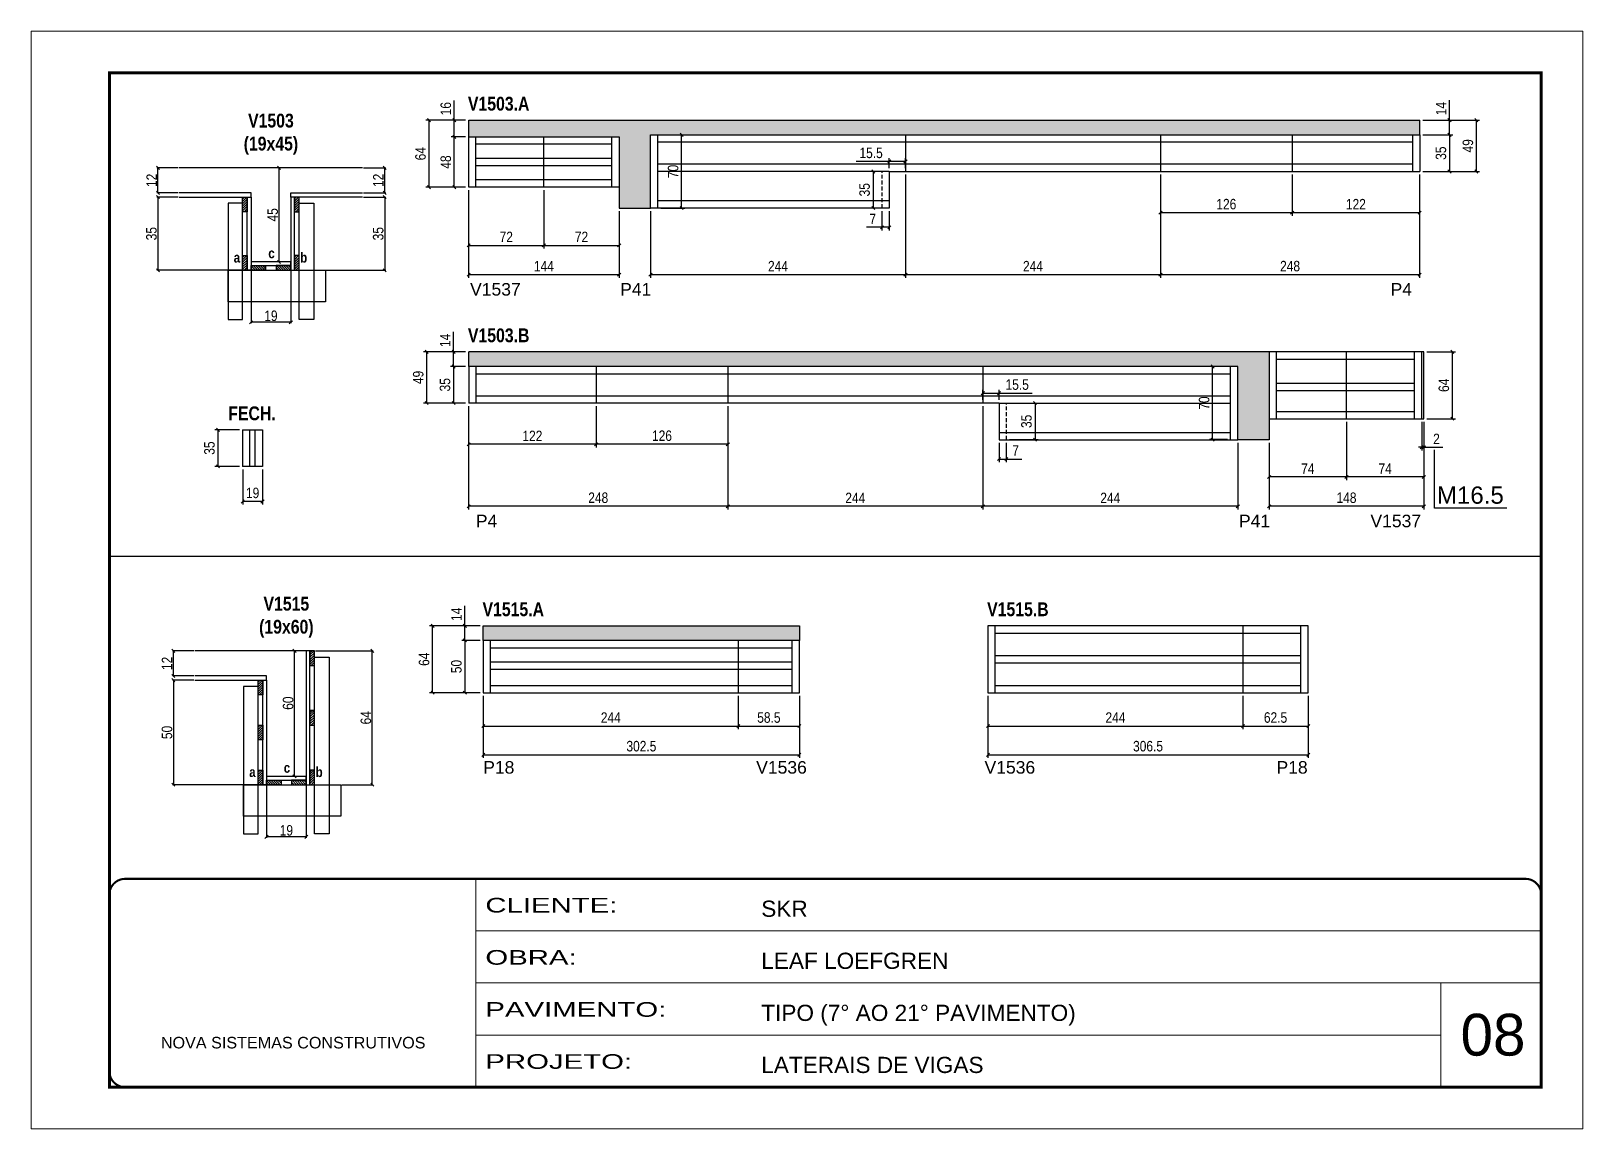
# Model space of a CAD drawing. Extents: x 3309 to 9563, y -2522 to 14608.
# Drawn here: x 8078 to 9563, y 12409 to 13459 of the extents above; entities that cross this region are included whole.
import ezdxf

# ---------------------------------------------------------------- set-up
doc = ezdxf.new("R2010")
doc.units = 0
for name, pattern in [('CONTINUO', [0]), ('DASHED', [0.75, 0.5, -0.25]), ('HIDDEN', [0.375, 0.25, -0.125])]:
    doc.linetypes.add(name, pattern=pattern)
for name, color, linetype in [('5', 5, 'Continuous'), ('COTA', 241, 'Continuous'), ('detalhes', 4, 'Continuous'), ('NOMENCLATURA', 7, 'Continuous'), ('Painéis', 200, 'Continuous'), ('SARR_2.2x7', 40, 'Continuous'), ('SARR_3.5x7', 81, 'Continuous')]:
    doc.layers.add(name, color=color, linetype=linetype)
for name, color, linetype, lineweight in [('CARIMBO', 255, 'Continuous', 9), ('CONCRETO', 251, 'Continuous', 25), ('Folhas', 255, 'Continuous', 9), ('SARRAFO DE PRESSAO', 251, 'DASHED', 9)]:
    doc.layers.add(name, color=color, linetype=linetype, lineweight=lineweight)
doc.styles.add('ARIAL', font='arial.ttf')
doc.styles.add('COTA TECNICA', font='techl___.ttf', dxfattribs={"height": 10})
doc.styles.add('COTA TECNICA 2X', font='techl___.ttf', dxfattribs={"height": 10})
doc.styles.get("Standard").update_dxf_attribs({"font": 'arial.ttf'})
doc.styles.add('TECNICA', font='techb___.ttf', dxfattribs={"height": 10})
doc.styles.add('Tecnologia', font='')
doc.styles.get('Tecnologia').set_extended_font_data('Forgotten Futurist')
doc.dimstyles.new('PAINEL', dxfattribs={"dimtxt": 10, "dimasz": 3, "dimexe": 3, "dimexo": 3, "dimgap": 3, "dimtad": 1, "dimdec": 1, "dimzin": 12, "dimdsep": 46, "dimtxsty": 'COTA TECNICA', "dimblk1": 'OBLIQUE', "dimblk2": 'OBLIQUE', "dimsah": 1, "dimcen": 0.9, "dimclrd": 4, "dimclre": 4, "dimclrt": 240, "dimadec": 1, "dimazin": 3, "dimtfac": 1, "dimtdec": 1, "dimtmove": 0, "dimatfit": 3, "dimfxl": 1, "dimtolj": 1, "dimtzin": 12, "dimarcsym": 0})
doc.dimstyles.new('SECAO', dxfattribs={"dimscale": 0.333333, "dimtxt": 5, "dimasz": 9, "dimexe": 3, "dimexo": 3, "dimgap": 3, "dimtad": 1, "dimdec": 1, "dimlfac": 0.5, "dimzin": 12, "dimdsep": 46, "dimtxsty": 'COTA TECNICA 2X', "dimblk1": 'OBLIQUE', "dimblk2": 'OBLIQUE', "dimsah": 1, "dimcen": 0.9, "dimclrd": 4, "dimclre": 4, "dimclrt": 240, "dimadec": 1, "dimazin": 3, "dimtfac": 1, "dimtdec": 1, "dimtmove": 0, "dimatfit": 3, "dimfxl": 1, "dimtolj": 1, "dimtzin": 12, "dimarcsym": 0})
pattern_1 = [(135, (41523.9059, -110281.6276), (-1.122532015, -1.122532015), [])]
pattern_2 = [(45, (-115231.8024, -19934.9966), (-1.122532015, 1.122532015), [])]
pattern_3 = [(45, (-115231.8024, -19990.9966), (-1.122532015, 1.122532015), [])]
pattern_4 = [(135, (41538.6903, -110773.6775), (-1.122532015, -1.122532015), [])]
pattern_5 = [(45, (-115217.018, -20483.0465), (-1.122532015, 1.122532015), [])]

msp = doc.modelspace()

# ---------------------------------------------------------------- texts
at = {"layer": '5', "linetype": 'Continuous'}
for s, rotation, p in [('V1537', 359.99996, (8497.97, 13206.29)), ('P41', 359.99996, (8641.54, 13206.29)), ('P4', 359.99996, (9378.79, 13206.29)), ('P4', 0.00004, (8503.5, 12984.75)), ('P41', 0.00004, (9233.7, 12984.75)), ('V1537', 0.00004, (9359.52, 12984.75)), ('P18', 359.99996, (8510.54, 12749.09, 0)), ('V1536', 359.99996, (8771.74, 12749.09, 0)), ('V1536', 0.00004, (8990.26, 12749.09, 0)), ('P18', 0.00004, (9269.63, 12749.09, 0))]:
    msp.add_text(s, height=12, rotation=rotation, dxfattribs=at).set_placement(p)
at = {"layer": 'CARIMBO', "style": 'ARIAL'}
msp.add_text('08', height=40, dxfattribs=at).set_placement((9445.73, 12479.43))
at = {"layer": 'detalhes', "style": 'TECNICA'}
for s, p in [('c', (8304.91, 13242.01)), ('b', (8335.41, 13237.89)), ('a', (8271.85, 13237.9)), ('c', (8319.7, 12749.96)), ('a', (8286.63, 12745.85)), ('b', (8350.19, 12745.84))]:
    msp.add_text(s, height=9.6, dxfattribs=at).set_placement(p)
at = {"layer": 'NOMENCLATURA', "style": 'TECNICA'}
for s, p in [('V1503.A', (8495.92, 13383.2)), ('V1503.B', (8495.92, 13161.67)), ('FECH.', (8266.59, 13087.07)), ('V1515.A', (8509.89, 12899.67, 0)), ('V1515.B', (8992.73, 12899.67, 0))]:
    msp.add_text(s, height=13.2, dxfattribs=at).set_placement(p)
at = {"layer": 'NOMENCLATURA', "linetype": 'Continuous'}
msp.add_text('M16.5', height=16.5, dxfattribs=at).set_placement((9423.07, 13007.21))
at = {"layer": 'NOMENCLATURA', "char_height": 13.2, "attachment_point": 2, "style": 'TECNICA'}
for s, insert in [('V1503\\P(19x45)', (8307.4, 13380.24)), ('V1515\\P(19x60)', (8322.18, 12918.19))]:
    msp.add_mtext_dynamic_manual_height_columns(s, width=300.2766, gutter_width=1, heights=[0], dxfattribs=dict(at, insert=insert))

# ---------------------------------------------------------------- blocks, each defined once
blk = doc.blocks.new('9999999999')
at = {"color": 30, "linetype": 'CONTINUO'}
for p, q in [((98564.6, 34230.2), (98564.6, 34429.4)), ((98564.6, 34379.6), (99584, 34379.6)), ((98564.6, 34329.8), (99488, 34329.8)), ((99584, 34329.8), (99488, 34329.8)), ((99488, 34329.8), (99488, 34230.2)), ((98564.6, 34280), (99488, 34280))]:
    blk.add_line(p, q, dxfattribs=at)
at = {"color": 30, "linetype": 'CONTINUO', "const_width": 2}
blk.add_lwpolyline([(99584, 34230.2), (99584, 34414.4, 0.414214), (99569, 34429.4), (98229, 34429.4, 0.414214), (98214, 34414.4), (98214, 34245.2, 0.414214), (98229, 34230.2), (99584, 34230.2)], format="xyb", dxfattribs=at)
at = {"layer": 'Folhas'}
blk.add_lwpolyline([(98139, 34190.2), (99624, 34190.2), (99624, 35240.2), (98139, 35240.2)], close=True, dxfattribs=at)
at = {"layer": 'Folhas', "color": 30, "const_width": 3}
blk.add_lwpolyline([(98214, 34230.2), (99584, 34230.2), (99584, 35200.2), (98214, 35200.2)], close=True, dxfattribs=at)
at = {"color": 7, "linetype": 'Continuous', "ltscale": 5, "style": 'ARIAL'}
for s, height, p in [('SKR', 15.48, (98837.7, 34393.1)), ('LEAF LOEFGREN', 15.483, (98837.7, 34343.3)), ('TIPO (7° AO 21° PAVIMENTO)', 15.483, (98837.7, 34293.5)), ('NOVA SISTEMAS CONSTRUTIVOS', 11.059, (98263.2, 34267.2)), ('LATERAIS DE VIGAS', 15.483, (98837.7, 34243.7))]:
    blk.add_text(s, height=height, dxfattribs=at).set_placement(p)
at = {"layer": 'Folhas', "color": 7, "style": 'Tecnologia', "width": 1.5}
for s, p in [('CLIENTE:', (98573.7, 34397.2)), ('OBRA:', (98573.7, 34347.3)), ('PAVIMENTO:', (98573.7, 34297.5)), ('PROJETO:', (98573.7, 34247.7))]:
    blk.add_text(s, height=14, dxfattribs=at).set_placement(p)
blk = doc.blocks.new('_Oblique')
at = {"color": 0, "linetype": 'ByBlock', "lineweight": -2}
blk.add_line((-0.5, -0.5), (0.5, 0.5), dxfattribs=at)
blk = doc.blocks.new('*D1571')
at = {"layer": 'COTA', "color": 4, "lineweight": -2, "transparency": 16777216}
for p, q in [((8288.4, 13229.5), (8288.4, 13179.8)), ((8326.4, 13229.5), (8326.4, 13179.8)), ((8326.4, 13180.8), (8288.4, 13180.8))]:
    blk.add_line(p, q, dxfattribs=at)
at = {"layer": 'Defpoints', "color": 0, "transparency": 16777216}
for p in [(8288.4, 13230.5), (8326.4, 13230.5), (8288.4, 13180.8)]:
    blk.add_point(p, dxfattribs=at)
at = {"layer": 'COTA', "color": 4, "lineweight": -2, "transparency": 16777216, "xscale": 3, "yscale": 3, "zscale": 3, "rotation": 180}
blk.add_blockref('_Oblique', (8288.4, 13180.8), dxfattribs=at)
at = {"layer": 'COTA', "color": 4, "lineweight": -2, "transparency": 16777216, "xscale": 3, "yscale": 3, "zscale": 3}
blk.add_blockref('_Oblique', (8326.4, 13180.8), dxfattribs=at)
at = {"layer": 'COTA', "color": 240, "transparency": 16777216, "insert": (8307.4, 13186.9), "char_height": 10, "attachment_point": 5, "style": 'COTA TECNICA 2X'}
blk.add_mtext('\\A1;19', dxfattribs=at)
blk = doc.blocks.new('*D1572')
at = {"layer": 'COTA', "color": 4, "lineweight": -2, "transparency": 16777216}
for p, q in [((8218.7, 13300.5), (8198.3, 13300.5)), ((8199.3, 13300.5), (8199.3, 13230.5)), ((8279.4, 13230.5), (8198.3, 13230.5))]:
    blk.add_line(p, q, dxfattribs=at)
at = {"layer": 'Defpoints', "color": 0, "transparency": 16777216}
for p in [(8219.7, 13300.5), (8199.3, 13230.5), (8280.4, 13230.5, 0)]:
    blk.add_point(p, dxfattribs=at)
at = {"layer": 'COTA', "color": 4, "lineweight": -2, "transparency": 16777216, "xscale": 3, "yscale": 3, "zscale": 3}
for p, rotation in [((8199.3, 13300.5), 90), ((8199.3, 13230.5), 270)]:
    blk.add_blockref('_Oblique', p, dxfattribs=dict(at, rotation=rotation))
at = {"layer": 'COTA', "color": 240, "transparency": 16777216, "insert": (8193.1, 13265.5), "char_height": 10, "attachment_point": 5, "rotation": 90, "style": 'COTA TECNICA 2X'}
blk.add_mtext('\\A1;35', dxfattribs=at)
blk = doc.blocks.new('*D1573')
at = {"layer": 'COTA', "color": 4, "lineweight": -2, "transparency": 16777216}
for p, q in [((8396.1, 13300.5), (8417.3, 13300.5)), ((8416.3, 13300.5), (8416.3, 13230.5)), ((8335.4, 13230.5), (8417.3, 13230.5))]:
    blk.add_line(p, q, dxfattribs=at)
at = {"layer": 'Defpoints', "color": 0, "transparency": 16777216}
for p in [(8395.1, 13300.5), (8334.4, 13230.5, 0), (8416.3, 13230.5)]:
    blk.add_point(p, dxfattribs=at)
at = {"layer": 'COTA', "color": 4, "lineweight": -2, "transparency": 16777216, "xscale": 3, "yscale": 3, "zscale": 3}
for p, rotation in [((8416.3, 13300.5), 90), ((8416.3, 13230.5), 270)]:
    blk.add_blockref('_Oblique', p, dxfattribs=dict(at, rotation=rotation))
at = {"layer": 'COTA', "color": 240, "transparency": 16777216, "insert": (8410.1, 13265.5), "char_height": 10, "attachment_point": 5, "rotation": 90, "style": 'COTA TECNICA 2X'}
blk.add_mtext('\\A1;35', dxfattribs=at)
blk = doc.blocks.new('*D1574')
at = {"layer": 'COTA', "color": 4, "lineweight": -2, "transparency": 16777216}
for p, q in [((8325.4, 13328.5), (8314.2, 13328.5)), ((8315.2, 13238.5), (8315.2, 13328.5)), ((8325.4, 13238.5), (8314.2, 13238.5))]:
    blk.add_line(p, q, dxfattribs=at)
at = {"layer": 'Defpoints', "color": 0, "transparency": 16777216}
for p in [(8315.2, 13328.5), (8326.4, 13328.5), (8326.4, 13238.5)]:
    blk.add_point(p, dxfattribs=at)
at = {"layer": 'COTA', "color": 4, "lineweight": -2, "transparency": 16777216, "xscale": 3, "yscale": 3, "zscale": 3}
for p, rotation in [((8315.2, 13328.5), 90), ((8315.2, 13238.5), 270)]:
    blk.add_blockref('_Oblique', p, dxfattribs=dict(at, rotation=rotation))
at = {"layer": 'COTA', "color": 240, "transparency": 16777216, "insert": (8309.1, 13283.5), "char_height": 10, "attachment_point": 5, "rotation": 90, "style": 'COTA TECNICA 2X'}
blk.add_mtext('\\A1;45', dxfattribs=at)
blk = doc.blocks.new('*D1570')
at = {"layer": 'COTA', "color": 4, "lineweight": -2, "transparency": 16777216}
for p, q in [((8396.1, 13328.5), (8417.3, 13328.5)), ((8416.3, 13304.5), (8416.3, 13328.5)), ((8396.1, 13304.5), (8417.3, 13304.5))]:
    blk.add_line(p, q, dxfattribs=at)
at = {"layer": 'Defpoints', "color": 0, "transparency": 16777216}
for p in [(8395.1, 13328.5), (8416.3, 13328.5), (8395.1, 13304.5)]:
    blk.add_point(p, dxfattribs=at)
at = {"layer": 'COTA', "color": 4, "lineweight": -2, "transparency": 16777216, "xscale": 3, "yscale": 3, "zscale": 3}
for p, rotation in [((8416.3, 13328.5), 90), ((8416.3, 13304.5), 270)]:
    blk.add_blockref('_Oblique', p, dxfattribs=dict(at, rotation=rotation))
at = {"layer": 'COTA', "color": 240, "transparency": 16777216, "insert": (8410.2, 13316.5), "char_height": 10, "attachment_point": 5, "rotation": 90, "style": 'COTA TECNICA 2X'}
blk.add_mtext('\\A1;12', dxfattribs=at)
blk = doc.blocks.new('*D1575')
at = {"layer": 'COTA', "color": 4, "lineweight": -2, "transparency": 16777216}
for p, q in [((8218.7, 13328.5), (8198.3, 13328.5)), ((8199.3, 13304.5), (8199.3, 13328.5)), ((8218.7, 13304.5), (8198.3, 13304.5))]:
    blk.add_line(p, q, dxfattribs=at)
at = {"layer": 'Defpoints', "color": 0, "transparency": 16777216}
for p in [(8199.3, 13328.5), (8219.7, 13328.5), (8219.7, 13304.5)]:
    blk.add_point(p, dxfattribs=at)
at = {"layer": 'COTA', "color": 4, "lineweight": -2, "transparency": 16777216, "xscale": 3, "yscale": 3, "zscale": 3}
for p, rotation in [((8199.3, 13328.5), 90), ((8199.3, 13304.5), 270)]:
    blk.add_blockref('_Oblique', p, dxfattribs=dict(at, rotation=rotation))
at = {"layer": 'COTA', "color": 240, "transparency": 16777216, "insert": (8193.3, 13316.5), "char_height": 10, "attachment_point": 5, "rotation": 90, "style": 'COTA TECNICA 2X'}
blk.add_mtext('\\A1;12', dxfattribs=at)
blk = doc.blocks.new('*D1576')
at = {"layer": 'COTA', "color": 4, "lineweight": -2, "transparency": 16777216}
for p, q in [((8493.6, 13358), (8479.9, 13358)), ((8482.9, 13310), (8482.9, 13358)), ((8493.6, 13310), (8479.9, 13310))]:
    blk.add_line(p, q, dxfattribs=at)
at = {"layer": 'Defpoints', "color": 0, "transparency": 16777216}
for p in [(8482.9, 13358), (8496.6, 13358), (8496.6, 13310)]:
    blk.add_point(p, dxfattribs=at)
at = {"layer": 'COTA', "color": 4, "lineweight": -2, "transparency": 16777216, "xscale": 3, "yscale": 3, "zscale": 3}
for p, rotation in [((8482.9, 13358), 90), ((8482.9, 13310), 270)]:
    blk.add_blockref('_Oblique', p, dxfattribs=dict(at, rotation=rotation))
at = {"layer": 'COTA', "color": 240, "transparency": 16777216, "insert": (8474.8, 13334), "char_height": 10, "attachment_point": 5, "rotation": 90, "style": 'COTA TECNICA'}
blk.add_mtext('\\A1;48', dxfattribs=at)
blk = doc.blocks.new('*D1577')
at = {"layer": 'COTA', "color": 4, "lineweight": -2, "transparency": 16777216}
for p, q in [((8496.6, 13307), (8496.6, 13223.3)), ((8640.6, 13287), (8640.6, 13223.3)), ((8496.6, 13226.3), (8640.6, 13226.3))]:
    blk.add_line(p, q, dxfattribs=at)
at = {"layer": 'Defpoints', "color": 0, "transparency": 16777216}
for p in [(8496.6, 13310), (8640.6, 13290), (8640.6, 13226.3)]:
    blk.add_point(p, dxfattribs=at)
at = {"layer": 'COTA', "color": 4, "lineweight": -2, "transparency": 16777216, "xscale": 3, "yscale": 3, "zscale": 3, "rotation": 180}
blk.add_blockref('_Oblique', (8496.6, 13226.3), dxfattribs=at)
at = {"layer": 'COTA', "color": 4, "lineweight": -2, "transparency": 16777216, "xscale": 3, "yscale": 3, "zscale": 3}
blk.add_blockref('_Oblique', (8640.6, 13226.3), dxfattribs=at)
at = {"layer": 'COTA', "color": 240, "transparency": 16777216, "insert": (8568.6, 13234.4), "char_height": 10, "attachment_point": 5, "style": 'COTA TECNICA'}
blk.add_mtext('\\A1;144', dxfattribs=at)
blk = doc.blocks.new('*D1578')
at = {"layer": 'COTA', "color": 4, "lineweight": -2, "transparency": 16777216}
for p, q in [((8482.9, 13374), (8482.9, 13393)), ((8493.6, 13374), (8479.9, 13374)), ((8482.9, 13358), (8482.9, 13374)), ((8493.6, 13358), (8479.9, 13358))]:
    blk.add_line(p, q, dxfattribs=at)
at = {"layer": 'Defpoints', "color": 0, "transparency": 16777216}
for p in [(8482.9, 13374), (8496.6, 13374), (8496.6, 13358)]:
    blk.add_point(p, dxfattribs=at)
at = {"layer": 'COTA', "color": 4, "lineweight": -2, "transparency": 16777216, "xscale": 3, "yscale": 3, "zscale": 3}
for p, rotation in [((8482.9, 13374), 90), ((8482.9, 13358), 270)]:
    blk.add_blockref('_Oblique', p, dxfattribs=dict(at, rotation=rotation))
at = {"layer": 'COTA', "color": 240, "transparency": 16777216, "insert": (8474.8, 13385), "char_height": 10, "attachment_point": 5, "rotation": 90, "style": 'COTA TECNICA'}
blk.add_mtext('\\A1;16', dxfattribs=at)
blk = doc.blocks.new('*D1579')
at = {"layer": 'COTA', "color": 4, "lineweight": -2, "transparency": 16777216}
for p, q in [((8493.6, 13374), (8455.7, 13374)), ((8458.7, 13310), (8458.7, 13374)), ((8493.6, 13310), (8455.7, 13310))]:
    blk.add_line(p, q, dxfattribs=at)
at = {"layer": 'Defpoints', "color": 0, "transparency": 16777216}
for p in [(8458.7, 13374), (8496.6, 13374), (8496.6, 13310)]:
    blk.add_point(p, dxfattribs=at)
at = {"layer": 'COTA', "color": 4, "lineweight": -2, "transparency": 16777216, "xscale": 3, "yscale": 3, "zscale": 3}
for p, rotation in [((8458.7, 13374), 90), ((8458.7, 13310), 270)]:
    blk.add_blockref('_Oblique', p, dxfattribs=dict(at, rotation=rotation))
at = {"layer": 'COTA', "color": 240, "transparency": 16777216, "insert": (8450.6, 13342), "char_height": 10, "attachment_point": 5, "rotation": 90, "style": 'COTA TECNICA'}
blk.add_mtext('\\A1;64', dxfattribs=at)
blk = doc.blocks.new('*D1580')
at = {"layer": 'COTA', "color": 4, "lineweight": -2, "transparency": 16777216}
for p, q in [((8496.6, 13307), (8496.6, 13251.3)), ((8568.6, 13307), (8568.6, 13251.3)), ((8496.6, 13254.3), (8568.6, 13254.3))]:
    blk.add_line(p, q, dxfattribs=at)
at = {"layer": 'Defpoints', "color": 0, "transparency": 16777216}
for p in [(8496.6, 13310), (8568.6, 13310), (8568.6, 13254.3)]:
    blk.add_point(p, dxfattribs=at)
at = {"layer": 'COTA', "color": 4, "lineweight": -2, "transparency": 16777216, "xscale": 3, "yscale": 3, "zscale": 3, "rotation": 180}
blk.add_blockref('_Oblique', (8496.6, 13254.3), dxfattribs=at)
at = {"layer": 'COTA', "color": 4, "lineweight": -2, "transparency": 16777216, "xscale": 3, "yscale": 3, "zscale": 3}
blk.add_blockref('_Oblique', (8568.6, 13254.3), dxfattribs=at)
at = {"layer": 'COTA', "color": 240, "transparency": 16777216, "insert": (8532.6, 13262.4), "char_height": 10, "attachment_point": 5, "style": 'COTA TECNICA'}
blk.add_mtext('\\A1;72', dxfattribs=at)
blk = doc.blocks.new('*D1581')
at = {"layer": 'COTA', "color": 4, "lineweight": -2, "transparency": 16777216}
for p, q in [((8568.6, 13307), (8568.6, 13251.3)), ((8640.6, 13287), (8640.6, 13251.3)), ((8568.6, 13254.3), (8640.6, 13254.3))]:
    blk.add_line(p, q, dxfattribs=at)
at = {"layer": 'Defpoints', "color": 0, "transparency": 16777216}
for p in [(8568.6, 13310), (8640.6, 13290), (8640.6, 13254.3)]:
    blk.add_point(p, dxfattribs=at)
at = {"layer": 'COTA', "color": 4, "lineweight": -2, "transparency": 16777216, "xscale": 3, "yscale": 3, "zscale": 3, "rotation": 180}
blk.add_blockref('_Oblique', (8568.6, 13254.3), dxfattribs=at)
at = {"layer": 'COTA', "color": 4, "lineweight": -2, "transparency": 16777216, "xscale": 3, "yscale": 3, "zscale": 3}
blk.add_blockref('_Oblique', (8640.6, 13254.3), dxfattribs=at)
at = {"layer": 'COTA', "color": 240, "transparency": 16777216, "insert": (8604.6, 13262.4), "char_height": 10, "attachment_point": 5, "style": 'COTA TECNICA'}
blk.add_mtext('\\A1;72', dxfattribs=at)
blk = doc.blocks.new('*D1582')
at = {"layer": 'COTA', "color": 4, "lineweight": -2, "transparency": 16777216}
for p, q in [((8914.6, 13322), (8914.6, 13223.3)), ((8670.6, 13287), (8670.6, 13223.3)), ((8670.6, 13226.3), (8914.6, 13226.3))]:
    blk.add_line(p, q, dxfattribs=at)
at = {"layer": 'Defpoints', "color": 0, "transparency": 16777216}
for p in [(8914.6, 13325), (8670.6, 13290), (8914.6, 13226.3)]:
    blk.add_point(p, dxfattribs=at)
at = {"layer": 'COTA', "color": 4, "lineweight": -2, "transparency": 16777216, "xscale": 3, "yscale": 3, "zscale": 3, "rotation": 180}
blk.add_blockref('_Oblique', (8670.6, 13226.3), dxfattribs=at)
at = {"layer": 'COTA', "color": 4, "lineweight": -2, "transparency": 16777216, "xscale": 3, "yscale": 3, "zscale": 3}
blk.add_blockref('_Oblique', (8914.6, 13226.3), dxfattribs=at)
at = {"layer": 'COTA', "color": 240, "transparency": 16777216, "insert": (8792.6, 13234.4), "char_height": 10, "attachment_point": 5, "style": 'COTA TECNICA'}
blk.add_mtext('\\A1;244', dxfattribs=at)
blk = doc.blocks.new('*D1583')
at = {"layer": 'COTA', "color": 4, "lineweight": -2, "transparency": 16777216}
for p, q in [((8914.6, 13322), (8914.6, 13223.3)), ((9158.6, 13322), (9158.6, 13223.3)), ((8914.6, 13226.3), (9158.6, 13226.3))]:
    blk.add_line(p, q, dxfattribs=at)
at = {"layer": 'Defpoints', "color": 0, "transparency": 16777216}
for p in [(8914.6, 13325), (9158.6, 13325), (9158.6, 13226.3)]:
    blk.add_point(p, dxfattribs=at)
at = {"layer": 'COTA', "color": 4, "lineweight": -2, "transparency": 16777216, "xscale": 3, "yscale": 3, "zscale": 3, "rotation": 180}
blk.add_blockref('_Oblique', (8914.6, 13226.3), dxfattribs=at)
at = {"layer": 'COTA', "color": 4, "lineweight": -2, "transparency": 16777216, "xscale": 3, "yscale": 3, "zscale": 3}
blk.add_blockref('_Oblique', (9158.6, 13226.3), dxfattribs=at)
at = {"layer": 'COTA', "color": 240, "transparency": 16777216, "insert": (9036.6, 13234.4), "char_height": 10, "attachment_point": 5, "style": 'COTA TECNICA'}
blk.add_mtext('\\A1;244', dxfattribs=at)
blk = doc.blocks.new('*D1584')
at = {"layer": 'COTA', "color": 4, "lineweight": -2, "transparency": 16777216}
for p, q in [((9158.6, 13322), (9158.6, 13223.3)), ((9406.6, 13322), (9406.6, 13223.3)), ((9158.6, 13226.3), (9406.6, 13226.3))]:
    blk.add_line(p, q, dxfattribs=at)
at = {"layer": 'Defpoints', "color": 0, "transparency": 16777216}
for p in [(9158.6, 13325), (9406.6, 13325), (9406.6, 13226.3)]:
    blk.add_point(p, dxfattribs=at)
at = {"layer": 'COTA', "color": 4, "lineweight": -2, "transparency": 16777216, "xscale": 3, "yscale": 3, "zscale": 3, "rotation": 180}
blk.add_blockref('_Oblique', (9158.6, 13226.3), dxfattribs=at)
at = {"layer": 'COTA', "color": 4, "lineweight": -2, "transparency": 16777216, "xscale": 3, "yscale": 3, "zscale": 3}
blk.add_blockref('_Oblique', (9406.6, 13226.3), dxfattribs=at)
at = {"layer": 'COTA', "color": 240, "transparency": 16777216, "insert": (9282.6, 13234.4), "char_height": 10, "attachment_point": 5, "style": 'COTA TECNICA'}
blk.add_mtext('\\A1;248', dxfattribs=at)
blk = doc.blocks.new('*D1585')
at = {"layer": 'COTA', "color": 4, "lineweight": -2, "transparency": 16777216}
for p, q in [((8899.1, 13328), (8899.1, 13337.6)), ((8914.6, 13328), (8914.6, 13337.6)), ((8899.1, 13334.6), (8867.3, 13334.6)), ((8914.6, 13334.6), (8899.1, 13334.6))]:
    blk.add_line(p, q, dxfattribs=at)
at = {"layer": 'Defpoints', "color": 0, "transparency": 16777216}
for p in [(8899.1, 13334.6), (8899.1, 13325), (8914.6, 13325)]:
    blk.add_point(p, dxfattribs=at)
at = {"layer": 'COTA', "color": 4, "lineweight": -2, "transparency": 16777216, "xscale": 3, "yscale": 3, "zscale": 3, "rotation": 180}
blk.add_blockref('_Oblique', (8899.1, 13334.6), dxfattribs=at)
at = {"layer": 'COTA', "color": 4, "lineweight": -2, "transparency": 16777216, "xscale": 3, "yscale": 3, "zscale": 3}
blk.add_blockref('_Oblique', (8914.6, 13334.6), dxfattribs=at)
at = {"layer": 'COTA', "color": 240, "transparency": 16777216, "insert": (8881.7, 13342.7), "char_height": 10, "attachment_point": 5, "style": 'COTA TECNICA'}
blk.add_mtext('\\A1;15.5', dxfattribs=at)
blk = doc.blocks.new('*D1586')
at = {"layer": 'COTA', "color": 4, "lineweight": -2, "transparency": 16777216}
for p, q in [((8892.1, 13287), (8892.1, 13268.6)), ((8899.1, 13287), (8899.1, 13268.6)), ((8892.1, 13271.6), (8877.4, 13271.6)), ((8899.1, 13271.6), (8892.1, 13271.6))]:
    blk.add_line(p, q, dxfattribs=at)
at = {"layer": 'Defpoints', "color": 0, "transparency": 16777216}
for p in [(8892.1, 13290), (8899.1, 13290), (8892.1, 13271.6)]:
    blk.add_point(p, dxfattribs=at)
at = {"layer": 'COTA', "color": 4, "lineweight": -2, "transparency": 16777216, "xscale": 3, "yscale": 3, "zscale": 3, "rotation": 180}
blk.add_blockref('_Oblique', (8892.1, 13271.6), dxfattribs=at)
at = {"layer": 'COTA', "color": 4, "lineweight": -2, "transparency": 16777216, "xscale": 3, "yscale": 3, "zscale": 3}
blk.add_blockref('_Oblique', (8899.1, 13271.6), dxfattribs=at)
at = {"layer": 'COTA', "color": 240, "transparency": 16777216, "insert": (8883.3, 13279.6), "char_height": 10, "attachment_point": 5, "style": 'COTA TECNICA'}
blk.add_mtext('\\A1;7', dxfattribs=at)
blk = doc.blocks.new('*D1587')
at = {"layer": 'COTA', "color": 4, "lineweight": -2, "transparency": 16777216}
for p, q in [((8889.1, 13325), (8880.8, 13325)), ((8883.8, 13325), (8883.8, 13290)), ((8889.1, 13290), (8880.8, 13290))]:
    blk.add_line(p, q, dxfattribs=at)
at = {"layer": 'Defpoints', "color": 0, "transparency": 16777216}
for p in [(8892.1, 13325), (8883.8, 13290), (8892.1, 13290)]:
    blk.add_point(p, dxfattribs=at)
at = {"layer": 'COTA', "color": 4, "lineweight": -2, "transparency": 16777216, "xscale": 3, "yscale": 3, "zscale": 3}
for p, rotation in [((8883.8, 13325), 90), ((8883.8, 13290), 270)]:
    blk.add_blockref('_Oblique', p, dxfattribs=dict(at, rotation=rotation))
at = {"layer": 'COTA', "color": 240, "transparency": 16777216, "insert": (8875.5, 13307.5), "char_height": 10, "attachment_point": 5, "rotation": 90, "style": 'COTA TECNICA'}
blk.add_mtext('\\A1;35', dxfattribs=at)
blk = doc.blocks.new('*D1588')
at = {"layer": 'COTA', "color": 4, "lineweight": -2, "transparency": 16777216}
for p, q in [((9158.6, 13322), (9158.6, 13282.6)), ((9284.6, 13322), (9284.6, 13282.6)), ((9158.6, 13285.6), (9284.6, 13285.6))]:
    blk.add_line(p, q, dxfattribs=at)
at = {"layer": 'Defpoints', "color": 0, "transparency": 16777216}
for p in [(9158.6, 13325), (9284.6, 13325), (9284.6, 13285.6)]:
    blk.add_point(p, dxfattribs=at)
at = {"layer": 'COTA', "color": 4, "lineweight": -2, "transparency": 16777216, "xscale": 3, "yscale": 3, "zscale": 3, "rotation": 180}
blk.add_blockref('_Oblique', (9158.6, 13285.6), dxfattribs=at)
at = {"layer": 'COTA', "color": 4, "lineweight": -2, "transparency": 16777216, "xscale": 3, "yscale": 3, "zscale": 3}
blk.add_blockref('_Oblique', (9284.6, 13285.6), dxfattribs=at)
at = {"layer": 'COTA', "color": 240, "transparency": 16777216, "insert": (9221.6, 13293.7), "char_height": 10, "attachment_point": 5, "style": 'COTA TECNICA'}
blk.add_mtext('\\A1;126', dxfattribs=at)
blk = doc.blocks.new('*D1589')
at = {"layer": 'COTA', "color": 4, "lineweight": -2, "transparency": 16777216}
for p, q in [((9284.6, 13322), (9284.6, 13282.6)), ((9406.6, 13322), (9406.6, 13282.6)), ((9284.6, 13285.6), (9406.6, 13285.6))]:
    blk.add_line(p, q, dxfattribs=at)
at = {"layer": 'Defpoints', "color": 0, "transparency": 16777216}
for p in [(9284.6, 13325), (9406.6, 13325), (9406.6, 13285.6)]:
    blk.add_point(p, dxfattribs=at)
at = {"layer": 'COTA', "color": 4, "lineweight": -2, "transparency": 16777216, "xscale": 3, "yscale": 3, "zscale": 3, "rotation": 180}
blk.add_blockref('_Oblique', (9284.6, 13285.6), dxfattribs=at)
at = {"layer": 'COTA', "color": 4, "lineweight": -2, "transparency": 16777216, "xscale": 3, "yscale": 3, "zscale": 3}
blk.add_blockref('_Oblique', (9406.6, 13285.6), dxfattribs=at)
at = {"layer": 'COTA', "color": 240, "transparency": 16777216, "insert": (9345.6, 13293.7), "char_height": 10, "attachment_point": 5, "style": 'COTA TECNICA'}
blk.add_mtext('\\A1;122', dxfattribs=at)
blk = doc.blocks.new('*D1590')
at = {"layer": 'COTA', "color": 4, "lineweight": -2, "transparency": 16777216}
for p, q in [((8680.6, 13360), (8703.4, 13360)), ((8700.4, 13290), (8700.4, 13360)), ((8680.6, 13290), (8703.4, 13290))]:
    blk.add_line(p, q, dxfattribs=at)
at = {"layer": 'Defpoints', "color": 0, "transparency": 16777216}
for p in [(8677.6, 13360), (8700.4, 13360), (8677.6, 13290)]:
    blk.add_point(p, dxfattribs=at)
at = {"layer": 'COTA', "color": 4, "lineweight": -2, "transparency": 16777216, "xscale": 3, "yscale": 3, "zscale": 3}
for p, rotation in [((8700.4, 13360), 90), ((8700.4, 13290), 270)]:
    blk.add_blockref('_Oblique', p, dxfattribs=dict(at, rotation=rotation))
at = {"layer": 'COTA', "color": 240, "transparency": 16777216, "insert": (8692.3, 13325), "char_height": 10, "attachment_point": 5, "rotation": 90, "style": 'COTA TECNICA'}
blk.add_mtext('\\A1;70', dxfattribs=at)
blk = doc.blocks.new('*D1591')
at = {"layer": 'COTA', "color": 4, "lineweight": -2, "transparency": 16777216}
for p, q in [((9409.6, 13360), (9438.2, 13360)), ((9435.2, 13360), (9435.2, 13325)), ((9409.6, 13325), (9438.2, 13325))]:
    blk.add_line(p, q, dxfattribs=at)
at = {"layer": 'Defpoints', "color": 0, "transparency": 16777216}
for p in [(9406.6, 13360), (9406.6, 13325), (9435.2, 13325)]:
    blk.add_point(p, dxfattribs=at)
at = {"layer": 'COTA', "color": 4, "lineweight": -2, "transparency": 16777216, "xscale": 3, "yscale": 3, "zscale": 3}
for p, rotation in [((9435.2, 13360), 90), ((9435.2, 13325), 270)]:
    blk.add_blockref('_Oblique', p, dxfattribs=dict(at, rotation=rotation))
at = {"layer": 'COTA', "color": 240, "transparency": 16777216, "insert": (9427, 13342.5), "char_height": 10, "attachment_point": 5, "rotation": 90, "style": 'COTA TECNICA'}
blk.add_mtext('\\A1;35', dxfattribs=at)
blk = doc.blocks.new('*D1592')
at = {"layer": 'COTA', "color": 4, "lineweight": -2, "transparency": 16777216}
for p, q in [((9435.2, 13374), (9435.2, 13393.1)), ((9409.6, 13374), (9438.2, 13374)), ((9435.2, 13360), (9435.2, 13374)), ((9409.6, 13360), (9438.2, 13360))]:
    blk.add_line(p, q, dxfattribs=at)
at = {"layer": 'Defpoints', "color": 0, "transparency": 16777216}
for p in [(9406.6, 13374), (9435.2, 13374), (9406.6, 13360)]:
    blk.add_point(p, dxfattribs=at)
at = {"layer": 'COTA', "color": 4, "lineweight": -2, "transparency": 16777216, "xscale": 3, "yscale": 3, "zscale": 3}
for p, rotation in [((9435.2, 13374), 90), ((9435.2, 13360), 270)]:
    blk.add_blockref('_Oblique', p, dxfattribs=dict(at, rotation=rotation))
at = {"layer": 'COTA', "color": 240, "transparency": 16777216, "insert": (9427.2, 13385.1), "char_height": 10, "attachment_point": 5, "rotation": 90, "style": 'COTA TECNICA'}
blk.add_mtext('\\A1;14', dxfattribs=at)
blk = doc.blocks.new('*D1593')
at = {"layer": 'COTA', "color": 4, "lineweight": -2, "transparency": 16777216}
for p, q in [((9409.6, 13374), (9463.9, 13374)), ((9460.9, 13325), (9460.9, 13374)), ((9409.6, 13325), (9463.9, 13325))]:
    blk.add_line(p, q, dxfattribs=at)
at = {"layer": 'Defpoints', "color": 0, "transparency": 16777216}
for p in [(9406.6, 13374), (9460.9, 13374), (9406.6, 13325)]:
    blk.add_point(p, dxfattribs=at)
at = {"layer": 'COTA', "color": 4, "lineweight": -2, "transparency": 16777216, "xscale": 3, "yscale": 3, "zscale": 3}
for p, rotation in [((9460.9, 13374), 90), ((9460.9, 13325), 270)]:
    blk.add_blockref('_Oblique', p, dxfattribs=dict(at, rotation=rotation))
at = {"layer": 'COTA', "color": 240, "transparency": 16777216, "insert": (9452.8, 13349.5), "char_height": 10, "attachment_point": 5, "rotation": 90, "style": 'COTA TECNICA'}
blk.add_mtext('\\A1;49', dxfattribs=at)
blk = doc.blocks.new('*D1594')
at = {"layer": 'COTA', "color": 4, "lineweight": -2, "transparency": 16777216}
for p, q in [((9413.6, 13152.5), (9440.9, 13152.5)), ((9437.9, 13088.5), (9437.9, 13152.5)), ((9413.6, 13088.5), (9440.9, 13088.5))]:
    blk.add_line(p, q, dxfattribs=at)
at = {"layer": 'Defpoints', "color": 0, "transparency": 16777216}
for p in [(9410.6, 13152.5), (9437.9, 13152.5), (9410.6, 13088.5)]:
    blk.add_point(p, dxfattribs=at)
at = {"layer": 'COTA', "color": 4, "lineweight": -2, "transparency": 16777216, "xscale": 3, "yscale": 3, "zscale": 3}
for p, rotation in [((9437.9, 13152.5), 90), ((9437.9, 13088.5), 270)]:
    blk.add_blockref('_Oblique', p, dxfattribs=dict(at, rotation=rotation))
at = {"layer": 'COTA', "color": 240, "transparency": 16777216, "insert": (9429.8, 13120.5), "char_height": 10, "attachment_point": 5, "rotation": 90, "style": 'COTA TECNICA'}
blk.add_mtext('\\A1;64', dxfattribs=at)
blk = doc.blocks.new('*D1595')
at = {"layer": 'COTA', "color": 4, "lineweight": -2, "transparency": 16777216}
for p, q in [((9410.6, 13085.5), (9410.6, 13001.8)), ((9262.6, 13065.5), (9262.6, 13001.8)), ((9410.6, 13004.8), (9262.6, 13004.8))]:
    blk.add_line(p, q, dxfattribs=at)
at = {"layer": 'Defpoints', "color": 0, "transparency": 16777216}
for p in [(9410.6, 13088.5), (9262.6, 13068.5), (9262.6, 13004.8)]:
    blk.add_point(p, dxfattribs=at)
at = {"layer": 'COTA', "color": 4, "lineweight": -2, "transparency": 16777216, "xscale": 3, "yscale": 3, "zscale": 3, "rotation": 180}
blk.add_blockref('_Oblique', (9262.6, 13004.8), dxfattribs=at)
at = {"layer": 'COTA', "color": 4, "lineweight": -2, "transparency": 16777216, "xscale": 3, "yscale": 3, "zscale": 3}
blk.add_blockref('_Oblique', (9410.6, 13004.8), dxfattribs=at)
at = {"layer": 'COTA', "color": 240, "transparency": 16777216, "insert": (9336.6, 13012.9), "char_height": 10, "attachment_point": 5, "style": 'COTA TECNICA'}
blk.add_mtext('\\A1;148', dxfattribs=at)
blk = doc.blocks.new('*D1597')
at = {"layer": 'COTA', "color": 4, "lineweight": -2, "transparency": 16777216}
for p, q in [((9336.6, 13085.5), (9336.6, 13029.8)), ((9410.6, 13085.5), (9410.6, 13029.8)), ((9410.6, 13032.8), (9336.6, 13032.8))]:
    blk.add_line(p, q, dxfattribs=at)
at = {"layer": 'Defpoints', "color": 0, "transparency": 16777216}
for p in [(9336.6, 13088.5), (9410.6, 13088.5), (9336.6, 13032.8)]:
    blk.add_point(p, dxfattribs=at)
at = {"layer": 'COTA', "color": 4, "lineweight": -2, "transparency": 16777216, "xscale": 3, "yscale": 3, "zscale": 3, "rotation": 180}
blk.add_blockref('_Oblique', (9336.6, 13032.8), dxfattribs=at)
at = {"layer": 'COTA', "color": 4, "lineweight": -2, "transparency": 16777216, "xscale": 3, "yscale": 3, "zscale": 3}
blk.add_blockref('_Oblique', (9410.6, 13032.8), dxfattribs=at)
at = {"layer": 'COTA', "color": 240, "transparency": 16777216, "insert": (9373.6, 13040.8), "char_height": 10, "attachment_point": 5, "style": 'COTA TECNICA'}
blk.add_mtext('\\A1;74', dxfattribs=at)
blk = doc.blocks.new('*D1598')
at = {"layer": 'COTA', "color": 4, "lineweight": -2, "transparency": 16777216}
for p, q in [((9336.6, 13085.5), (9336.6, 13029.8)), ((9262.6, 13065.5), (9262.6, 13029.8)), ((9336.6, 13032.8), (9262.6, 13032.8))]:
    blk.add_line(p, q, dxfattribs=at)
at = {"layer": 'Defpoints', "color": 0, "transparency": 16777216}
for p in [(9336.6, 13088.5), (9262.6, 13068.5), (9262.6, 13032.8)]:
    blk.add_point(p, dxfattribs=at)
at = {"layer": 'COTA', "color": 4, "lineweight": -2, "transparency": 16777216, "xscale": 3, "yscale": 3, "zscale": 3, "rotation": 180}
blk.add_blockref('_Oblique', (9262.6, 13032.8), dxfattribs=at)
at = {"layer": 'COTA', "color": 4, "lineweight": -2, "transparency": 16777216, "xscale": 3, "yscale": 3, "zscale": 3}
blk.add_blockref('_Oblique', (9336.6, 13032.8), dxfattribs=at)
at = {"layer": 'COTA', "color": 240, "transparency": 16777216, "insert": (9299.6, 13040.8), "char_height": 10, "attachment_point": 5, "style": 'COTA TECNICA'}
blk.add_mtext('\\A1;74', dxfattribs=at)
blk = doc.blocks.new('*D1596')
at = {"layer": 'COTA', "color": 4, "lineweight": -2, "transparency": 16777216}
for p, q in [((8988.6, 13100.5), (8988.6, 13001.8)), ((9232.6, 13065.5), (9232.6, 13001.8)), ((9232.6, 13004.8), (8988.6, 13004.8))]:
    blk.add_line(p, q, dxfattribs=at)
at = {"layer": 'Defpoints', "color": 0, "transparency": 16777216}
for p in [(8988.6, 13103.5), (9232.6, 13068.5), (8988.6, 13004.8)]:
    blk.add_point(p, dxfattribs=at)
at = {"layer": 'COTA', "color": 4, "lineweight": -2, "transparency": 16777216, "xscale": 3, "yscale": 3, "zscale": 3, "rotation": 180}
blk.add_blockref('_Oblique', (8988.6, 13004.8), dxfattribs=at)
at = {"layer": 'COTA', "color": 4, "lineweight": -2, "transparency": 16777216, "xscale": 3, "yscale": 3, "zscale": 3}
blk.add_blockref('_Oblique', (9232.6, 13004.8), dxfattribs=at)
at = {"layer": 'COTA', "color": 240, "transparency": 16777216, "insert": (9110.6, 13012.8), "char_height": 10, "attachment_point": 5, "style": 'COTA TECNICA'}
blk.add_mtext('\\A1;244', dxfattribs=at)
blk = doc.blocks.new('*D1605')
at = {"layer": 'COTA', "color": 4, "lineweight": -2, "transparency": 16777216}
for p, q in [((8744.6, 13100.5), (8744.6, 13001.8)), ((8988.6, 13100.5), (8988.6, 13001.8)), ((8988.6, 13004.8), (8744.6, 13004.8))]:
    blk.add_line(p, q, dxfattribs=at)
at = {"layer": 'Defpoints', "color": 0, "transparency": 16777216}
for p in [(8744.6, 13103.5), (8988.6, 13103.5), (8744.6, 13004.8)]:
    blk.add_point(p, dxfattribs=at)
at = {"layer": 'COTA', "color": 4, "lineweight": -2, "transparency": 16777216, "xscale": 3, "yscale": 3, "zscale": 3, "rotation": 180}
blk.add_blockref('_Oblique', (8744.6, 13004.8), dxfattribs=at)
at = {"layer": 'COTA', "color": 4, "lineweight": -2, "transparency": 16777216, "xscale": 3, "yscale": 3, "zscale": 3}
blk.add_blockref('_Oblique', (8988.6, 13004.8), dxfattribs=at)
at = {"layer": 'COTA', "color": 240, "transparency": 16777216, "insert": (8866.6, 13012.8), "char_height": 10, "attachment_point": 5, "style": 'COTA TECNICA'}
blk.add_mtext('\\A1;244', dxfattribs=at)
blk = doc.blocks.new('*D1606')
at = {"layer": 'COTA', "color": 4, "lineweight": -2, "transparency": 16777216}
for p, q in [((8496.6, 13100.5), (8496.6, 13001.8)), ((8744.6, 13100.5), (8744.6, 13001.8)), ((8744.6, 13004.8), (8496.6, 13004.8))]:
    blk.add_line(p, q, dxfattribs=at)
at = {"layer": 'Defpoints', "color": 0, "transparency": 16777216}
for p in [(8496.6, 13103.5), (8744.6, 13103.5), (8496.6, 13004.8)]:
    blk.add_point(p, dxfattribs=at)
at = {"layer": 'COTA', "color": 4, "lineweight": -2, "transparency": 16777216, "xscale": 3, "yscale": 3, "zscale": 3, "rotation": 180}
blk.add_blockref('_Oblique', (8496.6, 13004.8), dxfattribs=at)
at = {"layer": 'COTA', "color": 4, "lineweight": -2, "transparency": 16777216, "xscale": 3, "yscale": 3, "zscale": 3}
blk.add_blockref('_Oblique', (8744.6, 13004.8), dxfattribs=at)
at = {"layer": 'COTA', "color": 240, "transparency": 16777216, "insert": (8620.6, 13012.9), "char_height": 10, "attachment_point": 5, "style": 'COTA TECNICA'}
blk.add_mtext('\\A1;248', dxfattribs=at)
blk = doc.blocks.new('*D1607')
at = {"layer": 'COTA', "color": 4, "lineweight": -2, "transparency": 16777216}
for p, q in [((8988.6, 13106.5), (8988.6, 13116)), ((8988.6, 13113), (9004.1, 13113)), ((9004.1, 13106.5), (9004.1, 13116)), ((9004.1, 13113), (9035.9, 13113))]:
    blk.add_line(p, q, dxfattribs=at)
at = {"layer": 'Defpoints', "color": 0, "transparency": 16777216}
for p in [(9004.1, 13113), (8988.6, 13103.5), (9004.1, 13103.5)]:
    blk.add_point(p, dxfattribs=at)
at = {"layer": 'COTA', "color": 4, "lineweight": -2, "transparency": 16777216, "xscale": 3, "yscale": 3, "zscale": 3, "rotation": 180}
blk.add_blockref('_Oblique', (8988.6, 13113), dxfattribs=at)
at = {"layer": 'COTA', "color": 4, "lineweight": -2, "transparency": 16777216, "xscale": 3, "yscale": 3, "zscale": 3}
blk.add_blockref('_Oblique', (9004.1, 13113), dxfattribs=at)
at = {"layer": 'COTA', "color": 240, "transparency": 16777216, "insert": (9021.5, 13121.1), "char_height": 10, "attachment_point": 5, "style": 'COTA TECNICA'}
blk.add_mtext('\\A1;15.5', dxfattribs=at)
blk = doc.blocks.new('*D1608')
at = {"layer": 'COTA', "color": 4, "lineweight": -2, "transparency": 16777216}
for p, q in [((9004.1, 13065.5), (9004.1, 13047)), ((9011.1, 13065.5), (9011.1, 13047)), ((9004.1, 13050), (9011.1, 13050)), ((9011.1, 13050), (9025.9, 13050))]:
    blk.add_line(p, q, dxfattribs=at)
at = {"layer": 'Defpoints', "color": 0, "transparency": 16777216}
for p in [(9004.1, 13068.5), (9011.1, 13068.5), (9011.1, 13050)]:
    blk.add_point(p, dxfattribs=at)
at = {"layer": 'COTA', "color": 4, "lineweight": -2, "transparency": 16777216, "xscale": 3, "yscale": 3, "zscale": 3, "rotation": 180}
blk.add_blockref('_Oblique', (9004.1, 13050), dxfattribs=at)
at = {"layer": 'COTA', "color": 4, "lineweight": -2, "transparency": 16777216, "xscale": 3, "yscale": 3, "zscale": 3}
blk.add_blockref('_Oblique', (9011.1, 13050), dxfattribs=at)
at = {"layer": 'COTA', "color": 240, "transparency": 16777216, "insert": (9020, 13058.1), "char_height": 10, "attachment_point": 5, "style": 'COTA TECNICA'}
blk.add_mtext('\\A1;7', dxfattribs=at)
blk = doc.blocks.new('*D1609')
at = {"layer": 'COTA', "color": 4, "lineweight": -2, "transparency": 16777216}
for p, q in [((9014.1, 13103.5), (9041.6, 13103.5)), ((9038.6, 13103.5), (9038.6, 13068.5)), ((9014.1, 13068.5), (9041.6, 13068.5))]:
    blk.add_line(p, q, dxfattribs=at)
at = {"layer": 'Defpoints', "color": 0, "transparency": 16777216}
for p in [(9011.1, 13103.5), (9011.1, 13068.5), (9038.6, 13068.5)]:
    blk.add_point(p, dxfattribs=at)
at = {"layer": 'COTA', "color": 4, "lineweight": -2, "transparency": 16777216, "xscale": 3, "yscale": 3, "zscale": 3}
for p, rotation in [((9038.6, 13103.5), 90), ((9038.6, 13068.5), 270)]:
    blk.add_blockref('_Oblique', p, dxfattribs=dict(at, rotation=rotation))
at = {"layer": 'COTA', "color": 240, "transparency": 16777216, "insert": (9030.4, 13086), "char_height": 10, "attachment_point": 5, "rotation": 90, "style": 'COTA TECNICA'}
blk.add_mtext('\\A1;35', dxfattribs=at)
blk = doc.blocks.new('*D1599')
at = {"layer": 'COTA', "color": 4, "lineweight": -2, "transparency": 16777216}
for p, q in [((8618.6, 13100.5), (8618.6, 13061.1)), ((8744.6, 13100.5), (8744.6, 13061.1)), ((8744.6, 13064.1), (8618.6, 13064.1))]:
    blk.add_line(p, q, dxfattribs=at)
at = {"layer": 'Defpoints', "color": 0, "transparency": 16777216}
for p in [(8618.6, 13103.5), (8744.6, 13103.5), (8618.6, 13064.1)]:
    blk.add_point(p, dxfattribs=at)
at = {"layer": 'COTA', "color": 4, "lineweight": -2, "transparency": 16777216, "xscale": 3, "yscale": 3, "zscale": 3, "rotation": 180}
blk.add_blockref('_Oblique', (8618.6, 13064.1), dxfattribs=at)
at = {"layer": 'COTA', "color": 4, "lineweight": -2, "transparency": 16777216, "xscale": 3, "yscale": 3, "zscale": 3}
blk.add_blockref('_Oblique', (8744.6, 13064.1), dxfattribs=at)
at = {"layer": 'COTA', "color": 240, "transparency": 16777216, "insert": (8681.6, 13072.2), "char_height": 10, "attachment_point": 5, "style": 'COTA TECNICA'}
blk.add_mtext('\\A1;126', dxfattribs=at)
blk = doc.blocks.new('*D1600')
at = {"layer": 'COTA', "color": 4, "lineweight": -2, "transparency": 16777216}
for p, q in [((8496.6, 13100.5), (8496.6, 13061.1)), ((8618.6, 13100.5), (8618.6, 13061.1)), ((8618.6, 13064.1), (8496.6, 13064.1))]:
    blk.add_line(p, q, dxfattribs=at)
at = {"layer": 'Defpoints', "color": 0, "transparency": 16777216}
for p in [(8496.6, 13103.5), (8618.6, 13103.5), (8496.6, 13064.1)]:
    blk.add_point(p, dxfattribs=at)
at = {"layer": 'COTA', "color": 4, "lineweight": -2, "transparency": 16777216, "xscale": 3, "yscale": 3, "zscale": 3, "rotation": 180}
blk.add_blockref('_Oblique', (8496.6, 13064.1), dxfattribs=at)
at = {"layer": 'COTA', "color": 4, "lineweight": -2, "transparency": 16777216, "xscale": 3, "yscale": 3, "zscale": 3}
blk.add_blockref('_Oblique', (8618.6, 13064.1), dxfattribs=at)
at = {"layer": 'COTA', "color": 240, "transparency": 16777216, "insert": (8557.6, 13072.1), "char_height": 10, "attachment_point": 5, "style": 'COTA TECNICA'}
blk.add_mtext('\\A1;122', dxfattribs=at)
blk = doc.blocks.new('*D1604')
at = {"layer": 'COTA', "color": 4, "lineweight": -2, "transparency": 16777216}
for p, q in [((9222.6, 13138.5), (9205.5, 13138.5)), ((9208.5, 13068.5), (9208.5, 13138.5)), ((9222.6, 13068.5), (9205.5, 13068.5))]:
    blk.add_line(p, q, dxfattribs=at)
at = {"layer": 'Defpoints', "color": 0, "transparency": 16777216}
for p in [(9208.5, 13138.5), (9225.6, 13138.5), (9225.6, 13068.5)]:
    blk.add_point(p, dxfattribs=at)
at = {"layer": 'COTA', "color": 4, "lineweight": -2, "transparency": 16777216, "xscale": 3, "yscale": 3, "zscale": 3}
for p, rotation in [((9208.5, 13138.5), 90), ((9208.5, 13068.5), 270)]:
    blk.add_blockref('_Oblique', p, dxfattribs=dict(at, rotation=rotation))
at = {"layer": 'COTA', "color": 240, "transparency": 16777216, "insert": (9200.4, 13103.5), "char_height": 10, "attachment_point": 5, "rotation": 90, "style": 'COTA TECNICA'}
blk.add_mtext('\\A1;70', dxfattribs=at)
blk = doc.blocks.new('*D1601')
at = {"layer": 'COTA', "color": 4, "lineweight": -2, "transparency": 16777216}
for p, q in [((8493.6, 13138.5), (8479.2, 13138.5)), ((8482.2, 13138.5), (8482.2, 13103.5)), ((8493.6, 13103.5), (8479.2, 13103.5))]:
    blk.add_line(p, q, dxfattribs=at)
at = {"layer": 'Defpoints', "color": 0, "transparency": 16777216}
for p in [(8496.6, 13138.5), (8482.2, 13103.5), (8496.6, 13103.5)]:
    blk.add_point(p, dxfattribs=at)
at = {"layer": 'COTA', "color": 4, "lineweight": -2, "transparency": 16777216, "xscale": 3, "yscale": 3, "zscale": 3}
for p, rotation in [((8482.2, 13138.5), 90), ((8482.2, 13103.5), 270)]:
    blk.add_blockref('_Oblique', p, dxfattribs=dict(at, rotation=rotation))
at = {"layer": 'COTA', "color": 240, "transparency": 16777216, "insert": (8474, 13121), "char_height": 10, "attachment_point": 5, "rotation": 90, "style": 'COTA TECNICA'}
blk.add_mtext('\\A1;35', dxfattribs=at)
blk = doc.blocks.new('*D1602')
at = {"layer": 'COTA', "color": 4, "lineweight": -2, "transparency": 16777216}
for p, q in [((8482.2, 13152.5), (8482.2, 13171.6)), ((8493.6, 13152.5), (8479.2, 13152.5)), ((8482.2, 13138.5), (8482.2, 13152.5)), ((8493.6, 13138.5), (8479.2, 13138.5))]:
    blk.add_line(p, q, dxfattribs=at)
at = {"layer": 'Defpoints', "color": 0, "transparency": 16777216}
for p in [(8482.2, 13152.5), (8496.6, 13152.5), (8496.6, 13138.5)]:
    blk.add_point(p, dxfattribs=at)
at = {"layer": 'COTA', "color": 4, "lineweight": -2, "transparency": 16777216, "xscale": 3, "yscale": 3, "zscale": 3}
for p, rotation in [((8482.2, 13152.5), 90), ((8482.2, 13138.5), 270)]:
    blk.add_blockref('_Oblique', p, dxfattribs=dict(at, rotation=rotation))
at = {"layer": 'COTA', "color": 240, "transparency": 16777216, "insert": (8474.1, 13163.5), "char_height": 10, "attachment_point": 5, "rotation": 90, "style": 'COTA TECNICA'}
blk.add_mtext('\\A1;14', dxfattribs=at)
blk = doc.blocks.new('*D1603')
at = {"layer": 'COTA', "color": 4, "lineweight": -2, "transparency": 16777216}
for p, q in [((8493.6, 13152.5), (8453.5, 13152.5)), ((8456.5, 13103.5), (8456.5, 13152.5)), ((8493.6, 13103.5), (8453.5, 13103.5))]:
    blk.add_line(p, q, dxfattribs=at)
at = {"layer": 'Defpoints', "color": 0, "transparency": 16777216}
for p in [(8456.5, 13152.5), (8496.6, 13152.5), (8496.6, 13103.5)]:
    blk.add_point(p, dxfattribs=at)
at = {"layer": 'COTA', "color": 4, "lineweight": -2, "transparency": 16777216, "xscale": 3, "yscale": 3, "zscale": 3}
for p, rotation in [((8456.5, 13152.5), 90), ((8456.5, 13103.5), 270)]:
    blk.add_blockref('_Oblique', p, dxfattribs=dict(at, rotation=rotation))
at = {"layer": 'COTA', "color": 240, "transparency": 16777216, "insert": (8448.4, 13128), "char_height": 10, "attachment_point": 5, "rotation": 90, "style": 'COTA TECNICA'}
blk.add_mtext('\\A1;49', dxfattribs=at)
blk = doc.blocks.new('*D1610')
at = {"layer": 'COTA', "color": 4, "lineweight": -2, "transparency": 16777216}
for p, q in [((8280.4, 13039.9), (8280.4, 13006.4)), ((8299.4, 13039.9), (8299.4, 13006.4)), ((8299.4, 13009.4), (8280.4, 13009.4))]:
    blk.add_line(p, q, dxfattribs=at)
at = {"layer": 'Defpoints', "color": 0, "transparency": 16777216}
for p in [(8280.4, 13042.9), (8299.4, 13042.9), (8280.4, 13009.4)]:
    blk.add_point(p, dxfattribs=at)
at = {"layer": 'COTA', "color": 4, "lineweight": -2, "transparency": 16777216, "xscale": 3, "yscale": 3, "zscale": 3, "rotation": 180}
blk.add_blockref('_Oblique', (8280.4, 13009.4), dxfattribs=at)
at = {"layer": 'COTA', "color": 4, "lineweight": -2, "transparency": 16777216, "xscale": 3, "yscale": 3, "zscale": 3}
blk.add_blockref('_Oblique', (8299.4, 13009.4), dxfattribs=at)
at = {"layer": 'COTA', "color": 240, "transparency": 16777216, "insert": (8289.9, 13017.5), "char_height": 10, "attachment_point": 5, "style": 'COTA TECNICA'}
blk.add_mtext('\\A1;19', dxfattribs=at)
blk = doc.blocks.new('*D1611')
at = {"layer": 'COTA', "color": 4, "lineweight": -2, "transparency": 16777216}
for p, q in [((8277.4, 13077.9), (8253.8, 13077.9)), ((8256.8, 13042.9), (8256.8, 13077.9)), ((8277.4, 13042.9), (8253.8, 13042.9))]:
    blk.add_line(p, q, dxfattribs=at)
at = {"layer": 'Defpoints', "color": 0, "transparency": 16777216}
for p in [(8256.8, 13077.9), (8280.4, 13077.9), (8280.4, 13042.9)]:
    blk.add_point(p, dxfattribs=at)
at = {"layer": 'COTA', "color": 4, "lineweight": -2, "transparency": 16777216, "xscale": 3, "yscale": 3, "zscale": 3}
for p, rotation in [((8256.8, 13077.9), 90), ((8256.8, 13042.9), 270)]:
    blk.add_blockref('_Oblique', p, dxfattribs=dict(at, rotation=rotation))
at = {"layer": 'COTA', "color": 240, "transparency": 16777216, "insert": (8248.6, 13060.4), "char_height": 10, "attachment_point": 5, "rotation": 90, "style": 'COTA TECNICA'}
blk.add_mtext('\\A1;35', dxfattribs=at)
blk = doc.blocks.new('*D1612')
at = {"layer": 'COTA', "color": 4, "lineweight": -2, "transparency": 16777216}
for p, q in [((9408.6, 13085.5), (9408.6, 13058.2)), ((9410.6, 13085.5), (9410.6, 13058.2)), ((9408.6, 13061.2), (9405.6, 13061.2)), ((9408.6, 13061.2), (9410.6, 13061.2)), ((9410.6, 13061.2), (9428.7, 13061.2))]:
    blk.add_line(p, q, dxfattribs=at)
at = {"layer": 'Defpoints', "color": 0, "transparency": 16777216}
for p in [(9408.6, 13088.5), (9410.6, 13088.5), (9410.6, 13061.2)]:
    blk.add_point(p, dxfattribs=at)
at = {"layer": 'COTA', "color": 4, "lineweight": -2, "transparency": 16777216, "xscale": 3, "yscale": 3, "zscale": 3}
blk.add_blockref('_Oblique', (9408.6, 13061.2), dxfattribs=at)
at = {"layer": 'COTA', "color": 4, "lineweight": -2, "transparency": 16777216, "xscale": 3, "yscale": 3, "zscale": 3, "rotation": 180}
blk.add_blockref('_Oblique', (9410.6, 13061.2), dxfattribs=at)
at = {"layer": 'COTA', "color": 240, "transparency": 16777216, "insert": (9422.7, 13069.2), "char_height": 10, "attachment_point": 5, "style": 'COTA TECNICA'}
blk.add_mtext('\\A1;2', dxfattribs=at)
blk = doc.blocks.new('*D1874')
at = {"layer": 'COTA', "color": 4, "lineweight": -2, "transparency": 16777216}
for p, q in [((8303.2, 12737.5), (8303.2, 12687.7)), ((8341.2, 12737.5), (8341.2, 12687.7)), ((8341.2, 12688.7), (8303.2, 12688.7))]:
    blk.add_line(p, q, dxfattribs=at)
at = {"layer": 'Defpoints', "color": 0, "transparency": 16777216}
for p in [(8303.2, 12738.5), (8341.2, 12738.5), (8303.2, 12688.7)]:
    blk.add_point(p, dxfattribs=at)
at = {"layer": 'COTA', "color": 4, "lineweight": -2, "transparency": 16777216, "xscale": 3, "yscale": 3, "zscale": 3, "rotation": 180}
blk.add_blockref('_Oblique', (8303.2, 12688.7), dxfattribs=at)
at = {"layer": 'COTA', "color": 4, "lineweight": -2, "transparency": 16777216, "xscale": 3, "yscale": 3, "zscale": 3}
blk.add_blockref('_Oblique', (8341.2, 12688.7), dxfattribs=at)
at = {"layer": 'COTA', "color": 240, "transparency": 16777216, "insert": (8322.2, 12694.8), "char_height": 10, "attachment_point": 5, "style": 'COTA TECNICA 2X'}
blk.add_mtext('\\A1;19', dxfattribs=at)
blk = doc.blocks.new('*D1875')
at = {"layer": 'COTA', "color": 4, "lineweight": -2, "transparency": 16777216}
for p, q in [((8233.5, 12838.5), (8213.1, 12838.5)), ((8214.1, 12838.5), (8214.1, 12738.5)), ((8294.2, 12738.5), (8213.1, 12738.5))]:
    blk.add_line(p, q, dxfattribs=at)
at = {"layer": 'Defpoints', "color": 0, "transparency": 16777216}
for p in [(8234.5, 12838.5), (8214.1, 12738.5), (8295.2, 12738.5, 0)]:
    blk.add_point(p, dxfattribs=at)
at = {"layer": 'COTA', "color": 4, "lineweight": -2, "transparency": 16777216, "xscale": 3, "yscale": 3, "zscale": 3}
for p, rotation in [((8214.1, 12838.5), 90), ((8214.1, 12738.5), 270)]:
    blk.add_blockref('_Oblique', p, dxfattribs=dict(at, rotation=rotation))
at = {"layer": 'COTA', "color": 240, "transparency": 16777216, "insert": (8208, 12788.5), "char_height": 10, "attachment_point": 5, "rotation": 90, "style": 'COTA TECNICA 2X'}
blk.add_mtext('\\A1;50', dxfattribs=at)
blk = doc.blocks.new('*D1876')
at = {"layer": 'COTA', "color": 4, "lineweight": -2, "transparency": 16777216}
for p, q in [((8340.2, 12866.5), (8329, 12866.5)), ((8330, 12746.5), (8330, 12866.5)), ((8340.2, 12746.5), (8329, 12746.5))]:
    blk.add_line(p, q, dxfattribs=at)
at = {"layer": 'Defpoints', "color": 0, "transparency": 16777216}
for p in [(8330, 12866.5), (8341.2, 12866.5), (8341.2, 12746.5)]:
    blk.add_point(p, dxfattribs=at)
at = {"layer": 'COTA', "color": 4, "lineweight": -2, "transparency": 16777216, "xscale": 3, "yscale": 3, "zscale": 3}
for p, rotation in [((8330, 12866.5), 90), ((8330, 12746.5), 270)]:
    blk.add_blockref('_Oblique', p, dxfattribs=dict(at, rotation=rotation))
at = {"layer": 'COTA', "color": 240, "transparency": 16777216, "insert": (8323.9, 12816.5), "char_height": 10, "attachment_point": 5, "rotation": 90, "style": 'COTA TECNICA 2X'}
blk.add_mtext('\\A1;60', dxfattribs=at)
blk = doc.blocks.new('*D1877')
at = {"layer": 'COTA', "color": 4, "lineweight": -2, "transparency": 16777216}
for p, q in [((8233.5, 12866.5), (8213.1, 12866.5)), ((8214.1, 12842.5), (8214.1, 12866.5)), ((8233.5, 12842.5), (8213.1, 12842.5))]:
    blk.add_line(p, q, dxfattribs=at)
at = {"layer": 'Defpoints', "color": 0, "transparency": 16777216}
for p in [(8214.1, 12866.5), (8234.5, 12866.5), (8234.5, 12842.5)]:
    blk.add_point(p, dxfattribs=at)
at = {"layer": 'COTA', "color": 4, "lineweight": -2, "transparency": 16777216, "xscale": 3, "yscale": 3, "zscale": 3}
for p, rotation in [((8214.1, 12866.5), 90), ((8214.1, 12842.5), 270)]:
    blk.add_blockref('_Oblique', p, dxfattribs=dict(at, rotation=rotation))
at = {"layer": 'COTA', "color": 240, "transparency": 16777216, "insert": (8208, 12854.5), "char_height": 10, "attachment_point": 5, "rotation": 90, "style": 'COTA TECNICA 2X'}
blk.add_mtext('\\A1;12', dxfattribs=at)
blk = doc.blocks.new('*D1878')
at = {"layer": 'COTA', "color": 4, "lineweight": -2, "transparency": 16777216}
for p, q in [((8350.2, 12866.5), (8405.4, 12866.5)), ((8404.4, 12738.5), (8404.4, 12866.5)), ((8375.3, 12738.5), (8405.4, 12738.5))]:
    blk.add_line(p, q, dxfattribs=at)
at = {"layer": 'Defpoints', "color": 0, "transparency": 16777216}
for p in [(8349.2, 12866.5), (8404.4, 12866.5), (8374.3, 12738.5)]:
    blk.add_point(p, dxfattribs=at)
at = {"layer": 'COTA', "color": 4, "lineweight": -2, "transparency": 16777216, "xscale": 3, "yscale": 3, "zscale": 3}
for p, rotation in [((8404.4, 12866.5), 90), ((8404.4, 12738.5), 270)]:
    blk.add_blockref('_Oblique', p, dxfattribs=dict(at, rotation=rotation))
at = {"layer": 'COTA', "color": 240, "transparency": 16777216, "insert": (8398.3, 12802.5), "char_height": 10, "attachment_point": 5, "rotation": 90, "style": 'COTA TECNICA 2X'}
blk.add_mtext('\\A1;64', dxfattribs=at)
blk = doc.blocks.new('*D1879')
at = {"layer": 'COTA', "color": 4, "lineweight": -2, "transparency": 16777216}
for p, q in [((8510.6, 12823.5), (8510.6, 12764.1)), ((8813.1, 12823.5), (8813.1, 12764.1)), ((8510.6, 12767.1), (8813.1, 12767.1))]:
    blk.add_line(p, q, dxfattribs=at)
at = {"layer": 'Defpoints', "color": 0, "transparency": 16777216}
for p in [(8510.6, 12826.5), (8813.1, 12826.5), (8813.1, 12767.1)]:
    blk.add_point(p, dxfattribs=at)
at = {"layer": 'COTA', "color": 4, "lineweight": -2, "transparency": 16777216, "xscale": 3, "yscale": 3, "zscale": 3, "rotation": 180}
blk.add_blockref('_Oblique', (8510.6, 12767.1), dxfattribs=at)
at = {"layer": 'COTA', "color": 4, "lineweight": -2, "transparency": 16777216, "xscale": 3, "yscale": 3, "zscale": 3}
blk.add_blockref('_Oblique', (8813.1, 12767.1), dxfattribs=at)
at = {"layer": 'COTA', "color": 240, "transparency": 16777216, "insert": (8661.9, 12775.3), "char_height": 10, "attachment_point": 5, "style": 'COTA TECNICA'}
blk.add_mtext('\\A1;302.5', dxfattribs=at)
blk = doc.blocks.new('*D1880')
at = {"layer": 'COTA', "color": 4, "lineweight": -2, "transparency": 16777216}
for p, q in [((8510.6, 12823.5), (8510.6, 12791.6)), ((8754.6, 12823.5), (8754.6, 12791.6)), ((8510.6, 12794.6), (8754.6, 12794.6))]:
    blk.add_line(p, q, dxfattribs=at)
at = {"layer": 'Defpoints', "color": 0, "transparency": 16777216}
for p in [(8510.6, 12826.5), (8754.6, 12826.5), (8754.6, 12794.6)]:
    blk.add_point(p, dxfattribs=at)
at = {"layer": 'COTA', "color": 4, "lineweight": -2, "transparency": 16777216, "xscale": 3, "yscale": 3, "zscale": 3, "rotation": 180}
blk.add_blockref('_Oblique', (8510.6, 12794.6), dxfattribs=at)
at = {"layer": 'COTA', "color": 4, "lineweight": -2, "transparency": 16777216, "xscale": 3, "yscale": 3, "zscale": 3}
blk.add_blockref('_Oblique', (8754.6, 12794.6), dxfattribs=at)
at = {"layer": 'COTA', "color": 240, "transparency": 16777216, "insert": (8632.6, 12802.7), "char_height": 10, "attachment_point": 5, "style": 'COTA TECNICA'}
blk.add_mtext('\\A1;244', dxfattribs=at)
blk = doc.blocks.new('*D1881')
at = {"layer": 'COTA', "color": 4, "lineweight": -2, "transparency": 16777216}
for p, q in [((8754.6, 12823.5), (8754.6, 12791.6)), ((8813.1, 12823.5), (8813.1, 12791.6)), ((8754.6, 12794.6), (8813.1, 12794.6))]:
    blk.add_line(p, q, dxfattribs=at)
at = {"layer": 'Defpoints', "color": 0, "transparency": 16777216}
for p in [(8754.6, 12826.5), (8813.1, 12826.5), (8813.1, 12794.6)]:
    blk.add_point(p, dxfattribs=at)
at = {"layer": 'COTA', "color": 4, "lineweight": -2, "transparency": 16777216, "xscale": 3, "yscale": 3, "zscale": 3, "rotation": 180}
blk.add_blockref('_Oblique', (8754.6, 12794.6), dxfattribs=at)
at = {"layer": 'COTA', "color": 4, "lineweight": -2, "transparency": 16777216, "xscale": 3, "yscale": 3, "zscale": 3}
blk.add_blockref('_Oblique', (8813.1, 12794.6), dxfattribs=at)
at = {"layer": 'COTA', "color": 240, "transparency": 16777216, "insert": (8783.9, 12802.7), "char_height": 10, "attachment_point": 5, "style": 'COTA TECNICA'}
blk.add_mtext('\\A1;58.5', dxfattribs=at)
blk = doc.blocks.new('*D1882')
at = {"layer": 'COTA', "color": 4, "lineweight": -2, "transparency": 16777216}
for p, q in [((8993.5, 12823.5), (8993.5, 12764.1)), ((9300, 12823.5), (9300, 12764.1)), ((8993.5, 12767.1), (9300, 12767.1))]:
    blk.add_line(p, q, dxfattribs=at)
at = {"layer": 'Defpoints', "color": 0, "transparency": 16777216}
for p in [(8993.5, 12826.5), (9300, 12826.5), (9300, 12767.1)]:
    blk.add_point(p, dxfattribs=at)
at = {"layer": 'COTA', "color": 4, "lineweight": -2, "transparency": 16777216, "xscale": 3, "yscale": 3, "zscale": 3, "rotation": 180}
blk.add_blockref('_Oblique', (8993.5, 12767.1), dxfattribs=at)
at = {"layer": 'COTA', "color": 4, "lineweight": -2, "transparency": 16777216, "xscale": 3, "yscale": 3, "zscale": 3}
blk.add_blockref('_Oblique', (9300, 12767.1), dxfattribs=at)
at = {"layer": 'COTA', "color": 240, "transparency": 16777216, "insert": (9146.7, 12775.3), "char_height": 10, "attachment_point": 5, "style": 'COTA TECNICA'}
blk.add_mtext('\\A1;306.5', dxfattribs=at)
blk = doc.blocks.new('*D1883')
at = {"layer": 'COTA', "color": 4, "lineweight": -2, "transparency": 16777216}
for p, q in [((8993.5, 12823.5), (8993.5, 12791.6)), ((9237.5, 12823.5), (9237.5, 12791.6)), ((8993.5, 12794.6), (9237.5, 12794.6))]:
    blk.add_line(p, q, dxfattribs=at)
at = {"layer": 'Defpoints', "color": 0, "transparency": 16777216}
for p in [(8993.5, 12826.5), (9237.5, 12826.5), (9237.5, 12794.6)]:
    blk.add_point(p, dxfattribs=at)
at = {"layer": 'COTA', "color": 4, "lineweight": -2, "transparency": 16777216, "xscale": 3, "yscale": 3, "zscale": 3, "rotation": 180}
blk.add_blockref('_Oblique', (8993.5, 12794.6), dxfattribs=at)
at = {"layer": 'COTA', "color": 4, "lineweight": -2, "transparency": 16777216, "xscale": 3, "yscale": 3, "zscale": 3}
blk.add_blockref('_Oblique', (9237.5, 12794.6), dxfattribs=at)
at = {"layer": 'COTA', "color": 240, "transparency": 16777216, "insert": (9115.5, 12802.7), "char_height": 10, "attachment_point": 5, "style": 'COTA TECNICA'}
blk.add_mtext('\\A1;244', dxfattribs=at)
blk = doc.blocks.new('*D1884')
at = {"layer": 'COTA', "color": 4, "lineweight": -2, "transparency": 16777216}
for p, q in [((9237.5, 12823.5), (9237.5, 12791.6)), ((9300, 12823.5), (9300, 12791.6)), ((9237.5, 12794.6), (9300, 12794.6))]:
    blk.add_line(p, q, dxfattribs=at)
at = {"layer": 'Defpoints', "color": 0, "transparency": 16777216}
for p in [(9237.5, 12826.5), (9300, 12826.5), (9300, 12794.6)]:
    blk.add_point(p, dxfattribs=at)
at = {"layer": 'COTA', "color": 4, "lineweight": -2, "transparency": 16777216, "xscale": 3, "yscale": 3, "zscale": 3, "rotation": 180}
blk.add_blockref('_Oblique', (9237.5, 12794.6), dxfattribs=at)
at = {"layer": 'COTA', "color": 4, "lineweight": -2, "transparency": 16777216, "xscale": 3, "yscale": 3, "zscale": 3}
blk.add_blockref('_Oblique', (9300, 12794.6), dxfattribs=at)
at = {"layer": 'COTA', "color": 240, "transparency": 16777216, "insert": (9268.7, 12802.7), "char_height": 10, "attachment_point": 5, "style": 'COTA TECNICA'}
blk.add_mtext('\\A1;62.5', dxfattribs=at)
blk = doc.blocks.new('*D1885')
at = {"layer": 'COTA', "color": 4, "lineweight": -2, "transparency": 16777216}
for p, q in [((8507.6, 12876.5), (8490, 12876.5)), ((8493, 12876.5), (8493, 12826.5)), ((8507.6, 12826.5), (8490, 12826.5))]:
    blk.add_line(p, q, dxfattribs=at)
at = {"layer": 'Defpoints', "color": 0, "transparency": 16777216}
for p in [(8510.6, 12876.5, 0), (8493, 12826.5), (8510.6, 12826.5, 0)]:
    blk.add_point(p, dxfattribs=at)
at = {"layer": 'COTA', "color": 4, "lineweight": -2, "transparency": 16777216, "xscale": 3, "yscale": 3, "zscale": 3}
for p, rotation in [((8493, 12876.5), 90), ((8493, 12826.5), 270)]:
    blk.add_blockref('_Oblique', p, dxfattribs=dict(at, rotation=rotation))
at = {"layer": 'COTA', "color": 240, "transparency": 16777216, "insert": (8484.9, 12851.5), "char_height": 10, "attachment_point": 5, "rotation": 90, "style": 'COTA TECNICA'}
blk.add_mtext('\\A1;50', dxfattribs=at)
blk = doc.blocks.new('*D1886')
at = {"layer": 'COTA', "color": 4, "lineweight": -2, "transparency": 16777216}
for p, q in [((8493, 12890.5), (8493, 12909.6)), ((8507.6, 12890.5), (8490, 12890.5)), ((8493, 12876.5), (8493, 12890.5)), ((8507.6, 12876.5), (8490, 12876.5))]:
    blk.add_line(p, q, dxfattribs=at)
at = {"layer": 'Defpoints', "color": 0, "transparency": 16777216}
for p in [(8493, 12890.5), (8510.6, 12890.5, 0), (8510.6, 12876.5, 0)]:
    blk.add_point(p, dxfattribs=at)
at = {"layer": 'COTA', "color": 4, "lineweight": -2, "transparency": 16777216, "xscale": 3, "yscale": 3, "zscale": 3}
for p, rotation in [((8493, 12890.5), 90), ((8493, 12876.5), 270)]:
    blk.add_blockref('_Oblique', p, dxfattribs=dict(at, rotation=rotation))
at = {"layer": 'COTA', "color": 240, "transparency": 16777216, "insert": (8484.9, 12901.5), "char_height": 10, "attachment_point": 5, "rotation": 90, "style": 'COTA TECNICA'}
blk.add_mtext('\\A1;14', dxfattribs=at)
blk = doc.blocks.new('*D1887')
at = {"layer": 'COTA', "color": 4, "lineweight": -2, "transparency": 16777216}
for p, q in [((8507.6, 12890.5), (8459.1, 12890.5)), ((8462.1, 12826.5), (8462.1, 12890.5)), ((8507.6, 12826.5), (8459.1, 12826.5))]:
    blk.add_line(p, q, dxfattribs=at)
at = {"layer": 'Defpoints', "color": 0, "transparency": 16777216}
for p in [(8462.1, 12890.5), (8510.6, 12890.5, 0), (8510.6, 12826.5, 0)]:
    blk.add_point(p, dxfattribs=at)
at = {"layer": 'COTA', "color": 4, "lineweight": -2, "transparency": 16777216, "xscale": 3, "yscale": 3, "zscale": 3}
for p, rotation in [((8462.1, 12890.5), 90), ((8462.1, 12826.5), 270)]:
    blk.add_blockref('_Oblique', p, dxfattribs=dict(at, rotation=rotation))
at = {"layer": 'COTA', "color": 240, "transparency": 16777216, "insert": (8454, 12858.5), "char_height": 10, "attachment_point": 5, "rotation": 90, "style": 'COTA TECNICA'}
blk.add_mtext('\\A1;64', dxfattribs=at)

# ---------------------------------------------------------------- dimensions: what is measured, and where the dimension line sits
at = {"layer": 'COTA'}
for base, p1, p2, angle, dimstyle, picture, middle in [((8482.92, 13374.02), (8496.64, 13358.02), (8496.64, 13374.02), 90, 'PAINEL', '*D1578', (8474.82, 13385.02)), ((9435.22, 13374.02), (9406.64, 13360.02), (9406.64, 13374.02), 90, 'PAINEL', '*D1592', (9427.15, 13385.07)), ((8458.75, 13374.02), (8496.64, 13310.02), (8496.64, 13374.02), 90, 'PAINEL', '*D1579', (8450.64, 13342.02)), ((9460.92, 13374.02), (9406.64, 13325.02), (9406.64, 13374.02), 90, 'PAINEL', '*D1593', (9452.82, 13349.52)), ((8482.92, 13358.02), (8496.64, 13310.02), (8496.64, 13358.02), 90, 'PAINEL', '*D1576', (8474.83, 13334.02)), ((8700.38, 13360.02), (8677.64, 13290.02), (8677.64, 13360.02), 90, 'PAINEL', '*D1590', (8692.28, 13325.02)), ((9435.22, 13325.02), (9406.64, 13360.02), (9406.64, 13325.02), 90, 'PAINEL', '*D1591', (9427.01, 13342.52)), ((8199.32, 13328.54), (8219.67, 13304.54), (8219.67, 13328.54), 90, 'SECAO', '*D1575', (8193.26, 13316.54)), ((8416.29, 13328.54), (8395.07, 13304.54), (8395.07, 13328.54), 90, 'SECAO', '*D1570', (8410.23, 13316.54)), ((8883.75, 13290.02), (8892.14, 13325.02), (8892.14, 13290.02), 90, 'PAINEL', '*D1587', (8875.53, 13307.52)), ((8199.32, 13230.54, 0), (8219.67, 13300.54), (8280.37, 13230.54), 90, 'SECAO', '*D1572', (8193.1, 13265.54, 0)), ((8416.29, 13230.54, 0), (8395.07, 13300.54), (8334.37, 13230.54), 90, 'SECAO', '*D1573', (8410.07, 13265.54, 0)), ((8482.2, 13152.48), (8496.64, 13138.48), (8496.64, 13152.48), 90, 'PAINEL', '*D1602', (8474.13, 13163.54)), ((8456.51, 13152.48), (8496.64, 13103.48), (8496.64, 13152.48), 90, 'PAINEL', '*D1603', (8448.41, 13127.98)), ((9437.94, 13152.48), (9410.64, 13088.48), (9410.64, 13152.48), 90, 'PAINEL', '*D1594', (9429.84, 13120.48)), ((8482.2, 13103.48), (8496.64, 13138.48), (8496.64, 13103.48), 90, 'PAINEL', '*D1601', (8473.99, 13120.98)), ((9004.14, 13113.04), (8988.64, 13103.48), (9004.14, 13103.48), 180, 'PAINEL', '*D1607', (9021.53, 13121.15)), ((9208.53, 13138.48), (9225.64, 13068.48), (9225.64, 13138.48), 90, 'PAINEL', '*D1604', (9200.43, 13103.48)), ((8618.64, 13064.07), (8744.64, 13103.48), (8618.64, 13103.48), 180, 'PAINEL', '*D1599', (8681.64, 13072.17)), ((8744.64, 13004.76), (8988.64, 13103.48), (8744.64, 13103.48), 180, 'PAINEL', '*D1605', (8866.64, 13012.84)), ((8988.64, 13004.76), (9232.64, 13068.48), (8988.64, 13103.48), 180, 'PAINEL', '*D1596', (9110.64, 13012.84)), ((9038.61, 13068.48), (9011.14, 13103.48), (9011.14, 13068.48), 90, 'PAINEL', '*D1609', (9030.39, 13085.98)), ((9262.64, 13004.76), (9410.64, 13088.48), (9262.64, 13068.48), 180, 'PAINEL', '*D1595', (9336.64, 13012.86)), ((9336.64, 13032.75), (9410.64, 13088.48), (9336.64, 13088.48), 180, 'PAINEL', '*D1597', (9373.64, 13040.83)), ((8256.78, 13077.88), (8280.36, 13042.88), (8280.36, 13077.88), 90, 'PAINEL', '*D1611', (8248.56, 13060.38)), ((9011.14, 13050.02), (9004.14, 13068.48), (9011.14, 13068.48), 180, 'PAINEL', '*D1608', (9020, 13058.1)), ((8492.97, 12890.48), (8510.61, 12876.48, 0), (8510.61, 12890.48, 0), 90, 'PAINEL', '*D1886', (8484.9, 12901.54)), ((8462.06, 12890.48), (8510.61, 12826.48, 0), (8510.61, 12890.48, 0), 90, 'PAINEL', '*D1887', (8453.96, 12858.48)), ((8492.97, 12826.48), (8510.61, 12876.48, 0), (8510.61, 12826.48, 0), 90, 'PAINEL', '*D1885', (8484.86, 12851.48)), ((8214.1, 12866.49), (8234.45, 12842.49), (8234.45, 12866.49), 90, 'SECAO', '*D1877', (8208.05, 12854.49)), ((8404.4, 12866.49), (8374.34, 12738.49), (8349.15, 12866.49), 90, 'SECAO', '*D1878', (8398.3, 12802.49)), ((8214.1, 12738.49, 0), (8234.45, 12838.49), (8295.15, 12738.49), 90, 'SECAO', '*D1875', (8207.99, 12788.49, 0)), ((8813.11, 12767.1, 0), (8510.61, 12826.48, 0), (8813.11, 12826.48, 0), 180, 'PAINEL', '*D1879', (8661.86, 12775.32, 0)), ((9299.95, 12767.1, 0), (8993.45, 12826.48, 0), (9299.95, 12826.48, 0), 180, 'PAINEL', '*D1882', (9146.7, 12775.32, 0))]:
    dim = msp.add_linear_dim(base=base, p1=p1, p2=p2, angle=angle, dimstyle=dimstyle, dxfattribs=at)
    dim.commit()
    dim.dimension.update_dxf_attribs({"geometry": picture, "text_midpoint": middle})
for base, p1, p2, picture, middle in [((8899.14, 13334.57), (8914.64, 13325.02), (8899.14, 13325.02), '*D1585', (8881.74, 13342.68)), ((8914.64, 13226.3), (8670.64, 13290.02), (8914.64, 13325.02), '*D1582', (8792.64, 13234.37)), ((9158.64, 13226.3), (8914.64, 13325.02), (9158.64, 13325.02), '*D1583', (9036.64, 13234.37)), ((9284.64, 13285.6), (9158.64, 13325.02), (9284.64, 13325.02), '*D1588', (9221.64, 13293.71)), ((8640.64, 13226.3), (8496.64, 13310.02), (8640.64, 13290.02), '*D1577', (8568.64, 13234.37)), ((8568.64, 13254.29), (8496.64, 13310.02), (8568.64, 13310.02), '*D1580', (8532.64, 13262.36)), ((8892.14, 13271.56), (8899.14, 13290.02), (8892.14, 13290.02), '*D1586', (8883.27, 13279.63)), ((9410.64, 13061.16), (9408.64, 13088.48), (9410.64, 13088.48), '*D1612', (9422.69, 13069.16)), ((8280.36, 13009.43), (8299.36, 13042.88), (8280.36, 13042.88), '*D1610', (8289.86, 13017.52)), ((8754.61, 12794.58, 0), (8510.61, 12826.48, 0), (8754.61, 12826.48, 0), '*D1880', (8632.61, 12802.65, 0)), ((9237.45, 12794.58, 0), (8993.45, 12826.48, 0), (9237.45, 12826.48, 0), '*D1883', (9115.45, 12802.65, 0))]:
    dim = msp.add_linear_dim(base=base, p1=p1, p2=p2, dimstyle='PAINEL', dxfattribs=at)
    dim.commit()
    dim.dimension.update_dxf_attribs({"geometry": picture, "text_midpoint": middle})
for base, p1, p2, angle, picture, middle in [((8315.19, 13328.54), (8326.37, 13238.54), (8326.37, 13328.54), 90, '*D1574', (8315.19, 13283.54)), ((8288.37, 13180.79), (8326.37, 13230.54), (8288.37, 13230.54), 180, '*D1571', (8307.37, 13180.79)), ((8329.98, 12866.49), (8341.15, 12746.49), (8341.15, 12866.49), 90, '*D1876', (8329.98, 12816.49)), ((8303.15, 12688.74), (8341.15, 12738.49), (8303.15, 12738.49), 180, '*D1874', (8322.15, 12688.74))]:
    dim = msp.add_linear_dim(base=base, p1=p1, p2=p2, angle=angle, dimstyle='SECAO', dxfattribs=at)
    dim.commit()
    dim.dimension.update_dxf_attribs({"geometry": picture, "text_midpoint": middle, "dimtype": 160})
for base, p1, p2, picture, middle in [((9406.64, 13226.3), (9158.64, 13325.02), (9406.64, 13325.02), '*D1584', (9282.64, 13234.4)), ((9406.64, 13285.6), (9284.64, 13325.02), (9406.64, 13325.02), '*D1589', (9345.64, 13293.66)), ((8640.64, 13254.29), (8568.64, 13310.02), (8640.64, 13290.02), '*D1581', (8604.64, 13262.36)), ((8813.11, 12794.58, 0), (8754.61, 12826.48, 0), (8813.11, 12826.48, 0), '*D1881', (8783.86, 12802.71, 0)), ((9299.95, 12794.58, 0), (9237.45, 12826.48, 0), (9299.95, 12826.48, 0), '*D1884', (9268.7, 12802.69, 0))]:
    dim = msp.add_linear_dim(base=base, p1=p1, p2=p2, dimstyle='PAINEL', override={"dimtmove": 1}, dxfattribs=at)
    dim.commit()
    dim.dimension.update_dxf_attribs({"geometry": picture, "text_midpoint": middle})
for base, p1, p2, picture, middle in [((8496.64, 13004.76), (8744.64, 13103.48), (8496.64, 13103.48), '*D1606', (8620.64, 13012.86)), ((8496.64, 13064.07), (8618.64, 13103.48), (8496.64, 13103.48), '*D1600', (8557.64, 13072.13)), ((9262.64, 13032.75), (9336.64, 13088.48), (9262.64, 13068.48), '*D1598', (9299.64, 13040.83))]:
    dim = msp.add_linear_dim(base=base, p1=p1, p2=p2, angle=180, dimstyle='PAINEL', override={"dimtmove": 1}, dxfattribs=at)
    dim.commit()
    dim.dimension.update_dxf_attribs({"geometry": picture, "text_midpoint": middle})

# ---------------------------------------------------------------- hatches: boundary and pattern name
at = {"layer": 'COTA'}
h = msp.add_hatch(dxfattribs=at)
h.set_pattern_fill('AR-CONC', color=256, scale=0.03)
h.set_pattern_definition([(50, (-49.0637, 0), (5.4655401, -0.4781726), [0.5715, -6.2865]), (355, (-49.0637, 0), (-1.0573026, 5.7317054), [0.4572, -5.0292175]), (100.451445, (-48.608, -0.04), (4.4082374, 5.2535326), [0.4857003, -5.3427073]), (46.1842, (-49.0637, 1.524), (8.1323712, -1.2612698), [0.85725, -9.42975]), (96.63556, (-48.386, 1.419), (7.122124, 7.4227837), [0.7285507, -8.0140682]), (351.18415, (-49.064, 1.524), (7.122124, 7.4227837), [0.685799, -7.543792]), (21, (-48.3017, 1.143), (4.5484317, -3.067956), [0.5715, -6.2865]), (326, (-48.3017, 1.143), (1.8540609, 5.525639), [0.4572, -5.0292]), (71.451445, (-47.9226, 0.8873), (6.4024926, 2.457683), [0.4857003, -5.3426981]), (37.5, (-49.0637, 0), (0.0926581, 2.53665117), [0, -4.96824, 0, -5.1054, 0, -5.04825]), (7.5, (-49.0637, 0), (2.00458988, 3.00541724), [0, -2.91084, 0, -4.85394, 0, -1.92405]), (327.5, (-50.763, 0), (4.06771786, -0.17186232), [0, -1.905, 0, -5.9436, 0, -7.8867]), (317.5, (-51.525, 0), (4.44387544, 0.7627947), [0, -2.4765, 0, -3.94716, 0, -5.6007])])
h.paths.add_polyline_path([(8640.64, 13310.02), (8640.64, 13290.02), (8670.64, 13290.02), (8670.64, 13360.02), (9406.64, 13360.02), (9406.64, 13374.02), (8496.64, 13374.02), (8496.64, 13358.02), (8640.64, 13358.02)])
h = msp.add_hatch(dxfattribs=at)
h.set_pattern_fill('AR-CONC', color=256, scale=0.03)
h.paths.add_polyline_path([(9232.64, 13068.48), (9262.64, 13068.48), (9262.64, 13088.48), (9262.64, 13152.48), (8496.64, 13152.48), (8496.64, 13138.48), (9232.64, 13138.48)])
h = msp.add_hatch(dxfattribs=at)
h.set_pattern_fill('AR-CONC', color=256, scale=0.03)
h.paths.add_polyline_path([(8510.61, 12890.48), (8510.61, 12876.48), (8813.11, 12876.48), (8813.11, 12890.48)])
at = {"layer": 'SARR_2.2x7'}
h = msp.add_hatch(dxfattribs=at)
h.set_pattern_fill('ANSI31', color=256, scale=0.5)
h.set_pattern_definition(pattern_2)
h.paths.add_polyline_path([(8280.37, 13286.54), (8284.77, 13286.54), (8284.77, 13300.54), (8280.37, 13300.54)])
h = msp.add_hatch(dxfattribs=at)
h.set_pattern_fill('ANSI31', color=256, scale=0.5)
h.set_pattern_definition(pattern_2)
h.paths.add_polyline_path([(8334.37, 13286.54), (8329.97, 13286.54), (8329.97, 13300.54), (8334.37, 13300.54)])
h = msp.add_hatch(dxfattribs=at)
h.set_pattern_fill('ANSI31', color=256, scale=0.5)
h.set_pattern_definition(pattern_3)
h.paths.add_polyline_path([(8280.37, 13230.54), (8284.77, 13230.54), (8284.77, 13244.54), (8280.37, 13244.54)])
h = msp.add_hatch(dxfattribs=at)
h.set_pattern_fill('ANSI31', color=256, scale=0.5, angle=90)
h.set_pattern_definition(pattern_1)
h.paths.add_polyline_path([(8302.37, 13230.54), (8302.37, 13234.94), (8288.37, 13234.94), (8288.37, 13230.54)])
h = msp.add_hatch(dxfattribs=at)
h.set_pattern_fill('ANSI31', color=256, scale=0.5, angle=90)
h.set_pattern_definition(pattern_1)
h.paths.add_polyline_path([(8312.37, 13234.94), (8312.37, 13230.54), (8326.37, 13230.54), (8326.37, 13234.94)])
h = msp.add_hatch(dxfattribs=at)
h.set_pattern_fill('ANSI31', color=256, scale=0.5)
h.set_pattern_definition(pattern_3)
h.paths.add_polyline_path([(8334.37, 13230.54), (8329.97, 13230.54), (8329.97, 13244.54), (8334.37, 13244.54)])
h = msp.add_hatch(dxfattribs=at)
h.set_pattern_fill('ANSI31', color=256, scale=0.5)
h.set_pattern_definition([(45, (-115217.018, -20369.0465), (-1.122532015, 1.122532015), [])])
h.paths.add_polyline_path([(8349.15, 12852.49), (8344.75, 12852.49), (8344.75, 12866.49), (8349.15, 12866.49)])
h = msp.add_hatch(dxfattribs=at)
h.set_pattern_fill('ANSI31', color=256, scale=0.5)
h.set_pattern_definition([(45, (-115217.018, -20397.0465), (-1.122532015, 1.122532015), [])])
h.paths.add_polyline_path([(8295.15, 12824.49), (8299.55, 12824.49), (8299.55, 12838.49), (8295.15, 12838.49)])
h = msp.add_hatch(dxfattribs=at)
h.set_pattern_fill('ANSI31', color=256, scale=0.5)
h.set_pattern_definition([(45, (-115217.018, -20426.0465), (-1.122532015, 1.122532015), [])])
h.paths.add_polyline_path([(8349.15, 12795.49), (8344.75, 12795.49), (8344.75, 12809.49), (8349.15, 12809.49)])
h = msp.add_hatch(dxfattribs=at)
h.set_pattern_fill('ANSI31', color=256, scale=0.5)
h.set_pattern_definition([(45, (-115217.018, -20440.0465), (-1.122532015, 1.122532015), [])])
h.paths.add_polyline_path([(8295.15, 12781.49), (8299.55, 12781.49), (8299.55, 12795.49), (8295.15, 12795.49)])
h = msp.add_hatch(dxfattribs=at)
h.set_pattern_fill('ANSI31', color=256, scale=0.5)
h.set_pattern_definition(pattern_5)
h.paths.add_polyline_path([(8295.15, 12738.49), (8299.55, 12738.49), (8299.55, 12752.49), (8295.15, 12752.49)])
h = msp.add_hatch(dxfattribs=at)
h.set_pattern_fill('ANSI31', color=256, scale=0.5, angle=90)
h.set_pattern_definition(pattern_4)
h.paths.add_polyline_path([(8317.15, 12738.49), (8317.15, 12742.89), (8303.15, 12742.89), (8303.15, 12738.49)])
h = msp.add_hatch(dxfattribs=at)
h.set_pattern_fill('ANSI31', color=256, scale=0.5, angle=90)
h.set_pattern_definition(pattern_4)
h.paths.add_polyline_path([(8327.15, 12742.89), (8327.15, 12738.49), (8341.15, 12738.49), (8341.15, 12742.89)])
h = msp.add_hatch(dxfattribs=at)
h.set_pattern_fill('ANSI31', color=256, scale=0.5)
h.set_pattern_definition(pattern_5)
h.paths.add_polyline_path([(8349.15, 12738.49), (8344.75, 12738.49), (8344.75, 12752.49), (8349.15, 12752.49)])

# ---------------------------------------------------------------- linework, layer by layer
at = {"layer": 'CONCRETO', "linetype": 'Continuous'}
for p, q in [((8395.07, 13328.54), (8219.67, 13328.54)), ((8349.15, 12866.49), (8234.45, 12866.49))]:
    msp.add_line(p, q, dxfattribs=at)
at = {"layer": 'COTA'}
for p, q in [((8496.64, 13358.02), (8496.64, 13374.02)), ((8496.64, 13374.02), (9406.64, 13374.02)), ((9406.64, 13360.02), (9406.64, 13374.02)), ((8640.64, 13310.02), (8640.64, 13290.02)), ((8640.64, 13290.02), (8670.64, 13290.02)), ((9262.64, 13152.48), (8496.64, 13152.48)), ((8496.64, 13138.48), (8496.64, 13152.48)), ((9262.64, 13088.48), (9262.64, 13068.48)), ((9262.64, 13068.48), (9232.64, 13068.48)), ((8152.87, 12957.23), (9522.87, 12957.23)), ((8510.61, 12876.48, 0), (8510.61, 12890.48, 0)), ((8510.61, 12890.48, 0), (8813.11, 12890.48, 0)), ((8813.11, 12890.48, 0), (8813.11, 12876.48, 0))]:
    msp.add_line(p, q, dxfattribs=at)
at = {"layer": 'NOMENCLATURA', "linetype": 'Continuous'}
for p, q in [((9420.84, 13003.01), (9420.84, 13058.65)), ((9489.93, 13003.01), (9420.84, 13003.01))]:
    msp.add_line(p, q, dxfattribs=at)
at = {"layer": 'Painéis', "linetype": 'ByBlock'}
for p, q in [((8496.64, 13310.02), (8496.64, 13358.02)), ((8496.64, 13358.02), (8640.64, 13358.02)), ((8568.64, 13310.02), (8568.64, 13358.02)), ((8640.64, 13358.02), (8640.64, 13310.02)), ((8670.64, 13290.02), (8670.64, 13360.02)), ((8670.64, 13360.02), (9406.64, 13360.02)), ((8914.64, 13360.02), (8914.64, 13325.02)), ((9158.64, 13360.02), (9158.64, 13325.02)), ((9284.64, 13360.02), (9284.64, 13325.02)), ((9406.64, 13360.02), (9406.64, 13325.02)), ((8899.14, 13325.02), (9406.64, 13325.02)), ((8899.14, 13325.02), (8899.14, 13290.02)), ((8640.64, 13310.02), (8496.64, 13310.02)), ((8899.14, 13290.02), (8670.64, 13290.02)), ((9410.64, 13152.48), (9262.64, 13152.48)), ((9262.64, 13152.48), (9262.64, 13088.48)), ((9336.64, 13088.48), (9336.64, 13152.48)), ((9408.64, 13088.48), (9408.64, 13152.48)), ((9410.64, 13088.48), (9410.64, 13152.48)), ((9232.64, 13138.48), (8496.64, 13138.48)), ((8496.64, 13138.48), (8496.64, 13103.48)), ((8618.64, 13138.48), (8618.64, 13103.48)), ((8744.64, 13138.48), (8744.64, 13103.48)), ((8988.64, 13138.48), (8988.64, 13103.48)), ((9232.64, 13068.48), (9232.64, 13138.48)), ((9004.14, 13103.48), (8496.64, 13103.48)), ((9004.14, 13103.48), (9004.14, 13068.48)), ((9262.64, 13088.48), (9410.64, 13088.48)), ((8280.36, 13077.88), (8280.36, 13042.88)), ((8280.36, 13077.88), (8299.36, 13077.88)), ((8299.36, 13077.88), (8299.36, 13042.88)), ((9004.14, 13068.48), (9232.64, 13068.48)), ((8299.36, 13042.88), (8280.36, 13042.88)), ((9299.95, 12890.48, 0), (8993.45, 12890.48, 0)), ((8993.45, 12890.48, 0), (8993.45, 12826.48, 0)), ((9237.45, 12890.48, 0), (9237.45, 12826.48, 0)), ((9299.95, 12826.48, 0), (9299.95, 12890.48, 0)), ((8813.11, 12876.48, 0), (8510.61, 12876.48, 0)), ((8510.61, 12876.48, 0), (8510.61, 12826.48, 0)), ((8754.61, 12876.48, 0), (8754.61, 12826.48, 0)), ((8813.11, 12826.48, 0), (8813.11, 12876.48, 0)), ((8510.61, 12826.48, 0), (8813.11, 12826.48, 0)), ((8993.45, 12826.48, 0), (9299.95, 12826.48, 0))]:
    msp.add_line(p, q, dxfattribs=at)
at = {"layer": 'Painéis', "linetype": 'Continuous', "elevation": 0}
for points in [[(8219.67, 13300.54), (8288.37, 13300.54), (8288.37, 13304.54), (8219.67, 13304.54)], [(8395.07, 13300.54), (8326.37, 13300.54), (8326.37, 13304.54), (8395.07, 13304.54)], [(8234.45, 12838.49), (8303.15, 12838.49), (8303.15, 12842.49), (8234.45, 12842.49)]]:
    msp.add_lwpolyline(points, dxfattribs=at)
at = {"layer": 'Painéis', "linetype": 'Continuous'}
for points in [[(8284.77, 13230.54), (8284.77, 13300.54), (8288.37, 13300.54), (8288.37, 13230.54)], [(8329.97, 13230.54), (8329.97, 13300.54), (8326.37, 13300.54), (8326.37, 13230.54)], [(8326.37, 13238.54), (8288.37, 13238.54), (8288.37, 13234.94), (8326.37, 13234.94)], [(8344.75, 12738.49), (8344.75, 12866.49), (8341.15, 12866.49), (8341.15, 12738.49)], [(8299.55, 12738.49), (8299.55, 12838.49), (8303.15, 12838.49), (8303.15, 12738.49)], [(8341.15, 12746.49), (8303.15, 12746.49), (8303.15, 12742.89), (8341.15, 12742.89)]]:
    msp.add_lwpolyline(points, close=True, dxfattribs=at)
at = {"layer": 'SARR_2.2x7', "linetype": 'Continuous'}
for p, q in [((8503.64, 13310.02), (8503.64, 13358.02)), ((8568.64, 13351.02), (8503.64, 13351.02)), ((8633.64, 13351.02), (8568.64, 13351.02)), ((8633.64, 13310.02), (8633.64, 13358.02)), ((8677.64, 13290.02), (8677.64, 13360.02)), ((8914.64, 13353.02), (8677.64, 13353.02)), ((9158.64, 13353.02), (8914.64, 13353.02)), ((9399.64, 13353.02), (9158.64, 13353.02)), ((9399.64, 13360.02), (9399.64, 13325.02)), ((8568.64, 13337.37), (8503.64, 13337.37)), ((8633.64, 13337.37), (8568.64, 13337.37)), ((8568.64, 13330.37), (8503.64, 13330.37)), ((8633.64, 13330.37), (8568.64, 13330.37)), ((8914.64, 13332.02), (8677.64, 13332.02)), ((8899.14, 13325.02), (8677.64, 13325.02)), ((9158.64, 13332.02), (8914.64, 13332.02)), ((9399.64, 13332.02), (9158.64, 13332.02)), ((8568.64, 13317.02), (8503.64, 13317.02)), ((8633.64, 13317.02), (8568.64, 13317.02)), ((8899.14, 13297.02), (8677.64, 13297.02)), ((9269.64, 13088.48), (9269.64, 13152.48)), ((9269.64, 13145.48), (9336.64, 13145.48)), ((9336.64, 13145.48), (9401.64, 13145.48)), ((9401.64, 13088.48), (9401.64, 13152.48)), ((8503.64, 13138.48), (8503.64, 13103.48)), ((8503.64, 13131.48), (8744.64, 13131.48)), ((8744.64, 13131.48), (8988.64, 13131.48)), ((8988.64, 13131.48), (9225.64, 13131.48)), ((9225.64, 13068.48), (9225.64, 13138.48)), ((9269.64, 13122.41), (9336.64, 13122.41)), ((9269.64, 13115.41), (9336.64, 13115.41)), ((9336.64, 13122.41), (9401.64, 13122.41)), ((9336.64, 13115.41), (9401.64, 13115.41)), ((8503.64, 13110.48), (8744.64, 13110.48)), ((8744.64, 13110.48), (8988.64, 13110.48)), ((8988.64, 13110.48), (9225.64, 13110.48)), ((9004.14, 13103.48), (9225.64, 13103.48)), ((9269.64, 13095.48), (9336.64, 13095.48)), ((9336.64, 13095.48), (9401.64, 13095.48)), ((8287.36, 13042.88), (8287.36, 13077.88)), ((8292.36, 13042.88), (8292.36, 13077.88)), ((9004.14, 13075.48), (9225.64, 13075.48)), ((9000.45, 12826.48, 0), (9000.45, 12890.48, 0)), ((9292.95, 12826.48, 0), (9292.95, 12890.48, 0)), ((8517.61, 12826.48, 0), (8517.61, 12876.48, 0)), ((8806.11, 12826.48, 0), (8806.11, 12876.48, 0)), ((9000.45, 12883.48, 0), (9237.45, 12883.48, 0)), ((9237.45, 12883.48, 0), (9292.95, 12883.48, 0)), ((8517.61, 12869.48, 0), (8754.61, 12869.48, 0)), ((8754.61, 12869.48, 0), (8806.11, 12869.48, 0)), ((9000.45, 12862.03, 0), (9237.45, 12862.03, 0)), ((9237.45, 12862.03, 0), (9292.95, 12862.03, 0)), ((8517.61, 12855.92, 0), (8754.61, 12855.92, 0)), ((8517.61, 12848.92, 0), (8754.61, 12848.92, 0)), ((8754.61, 12855.92, 0), (8806.11, 12855.92, 0)), ((8754.61, 12848.92, 0), (8806.11, 12848.92, 0)), ((9000.45, 12855.03, 0), (9237.45, 12855.03, 0)), ((9237.45, 12855.03, 0), (9292.95, 12855.03, 0)), ((8517.61, 12833.48, 0), (8754.61, 12833.48, 0)), ((8754.61, 12833.48, 0), (8806.11, 12833.48, 0)), ((9000.45, 12833.48, 0), (9237.45, 12833.48, 0)), ((9237.45, 12833.48, 0), (9292.95, 12833.48, 0))]:
    msp.add_line(p, q, dxfattribs=at)
at = {"layer": 'SARR_2.2x7', "linetype": 'HIDDEN', "ltscale": 15}
for p, q in [((8892.14, 13290.02), (8892.14, 13325.02)), ((9011.14, 13068.48), (9011.14, 13103.48))]:
    msp.add_line(p, q, dxfattribs=at)
at = {"layer": 'SARR_2.2x7'}
for points in [[(8284.77, 13300.54), (8284.77, 13286.54), (8280.37, 13286.54), (8280.37, 13300.54)], [(8329.97, 13300.54), (8329.97, 13286.54), (8334.37, 13286.54), (8334.37, 13300.54)], [(8284.77, 13244.54), (8284.77, 13230.54), (8280.37, 13230.54), (8280.37, 13244.54)], [(8288.37, 13234.94), (8302.37, 13234.94), (8302.37, 13230.54), (8288.37, 13230.54)], [(8326.37, 13234.94), (8312.37, 13234.94), (8312.37, 13230.54), (8326.37, 13230.54)], [(8329.97, 13244.54), (8329.97, 13230.54), (8334.37, 13230.54), (8334.37, 13244.54)], [(8344.75, 12866.49), (8344.75, 12852.49), (8349.15, 12852.49), (8349.15, 12866.49)], [(8299.55, 12838.49), (8299.55, 12824.49), (8295.15, 12824.49), (8295.15, 12838.49)], [(8344.75, 12809.49), (8344.75, 12795.49), (8349.15, 12795.49), (8349.15, 12809.49)], [(8299.55, 12795.49), (8299.55, 12781.49), (8295.15, 12781.49), (8295.15, 12795.49)], [(8299.55, 12752.49), (8299.55, 12738.49), (8295.15, 12738.49), (8295.15, 12752.49)], [(8303.15, 12742.89), (8317.15, 12742.89), (8317.15, 12738.49), (8303.15, 12738.49)], [(8341.15, 12742.89), (8327.15, 12742.89), (8327.15, 12738.49), (8341.15, 12738.49)], [(8344.75, 12752.49), (8344.75, 12738.49), (8349.15, 12738.49), (8349.15, 12752.49)]]:
    msp.add_lwpolyline(points, close=True, dxfattribs=at)
at = {"layer": 'SARR_3.5x7'}
for points in [[(8280.37, 13294.54), (8266.37, 13294.54), (8266.37, 13183.56), (8280.37, 13183.56)], [(8334.37, 13294.54), (8348.37, 13294.54), (8348.37, 13183.56), (8334.37, 13183.56)], [(8266.37, 13230.54), (8359.55, 13230.54), (8359.55, 13200.45), (8266.37, 13200.45)], [(8349.15, 12860.49), (8363.15, 12860.49), (8363.15, 12691.51), (8349.15, 12691.51)], [(8295.15, 12832.49), (8281.15, 12832.49), (8281.15, 12691.51), (8295.15, 12691.51)], [(8281.15, 12738.49), (8374.34, 12738.49), (8374.34, 12708.4), (8281.15, 12708.4)]]:
    msp.add_lwpolyline(points, close=True, dxfattribs=at)

# ---------------------------------------------------------------- block references
at = {"layer": 'SARRAFO DE PRESSAO', "color": 6, "linetype": 'ByBlock'}
msp.add_blockref('9999999999', (-90061.11, -21780.92), dxfattribs=at)

msp.set_redraw_order([(e.dxf.handle, doc.entitydb.next_handle()) for e in msp.query("TEXT MTEXT ATTDEF DIMENSION ARC_DIMENSION")])  # texts and dimensions are drawn at this point

doc.saveas('drawing.dxf')
